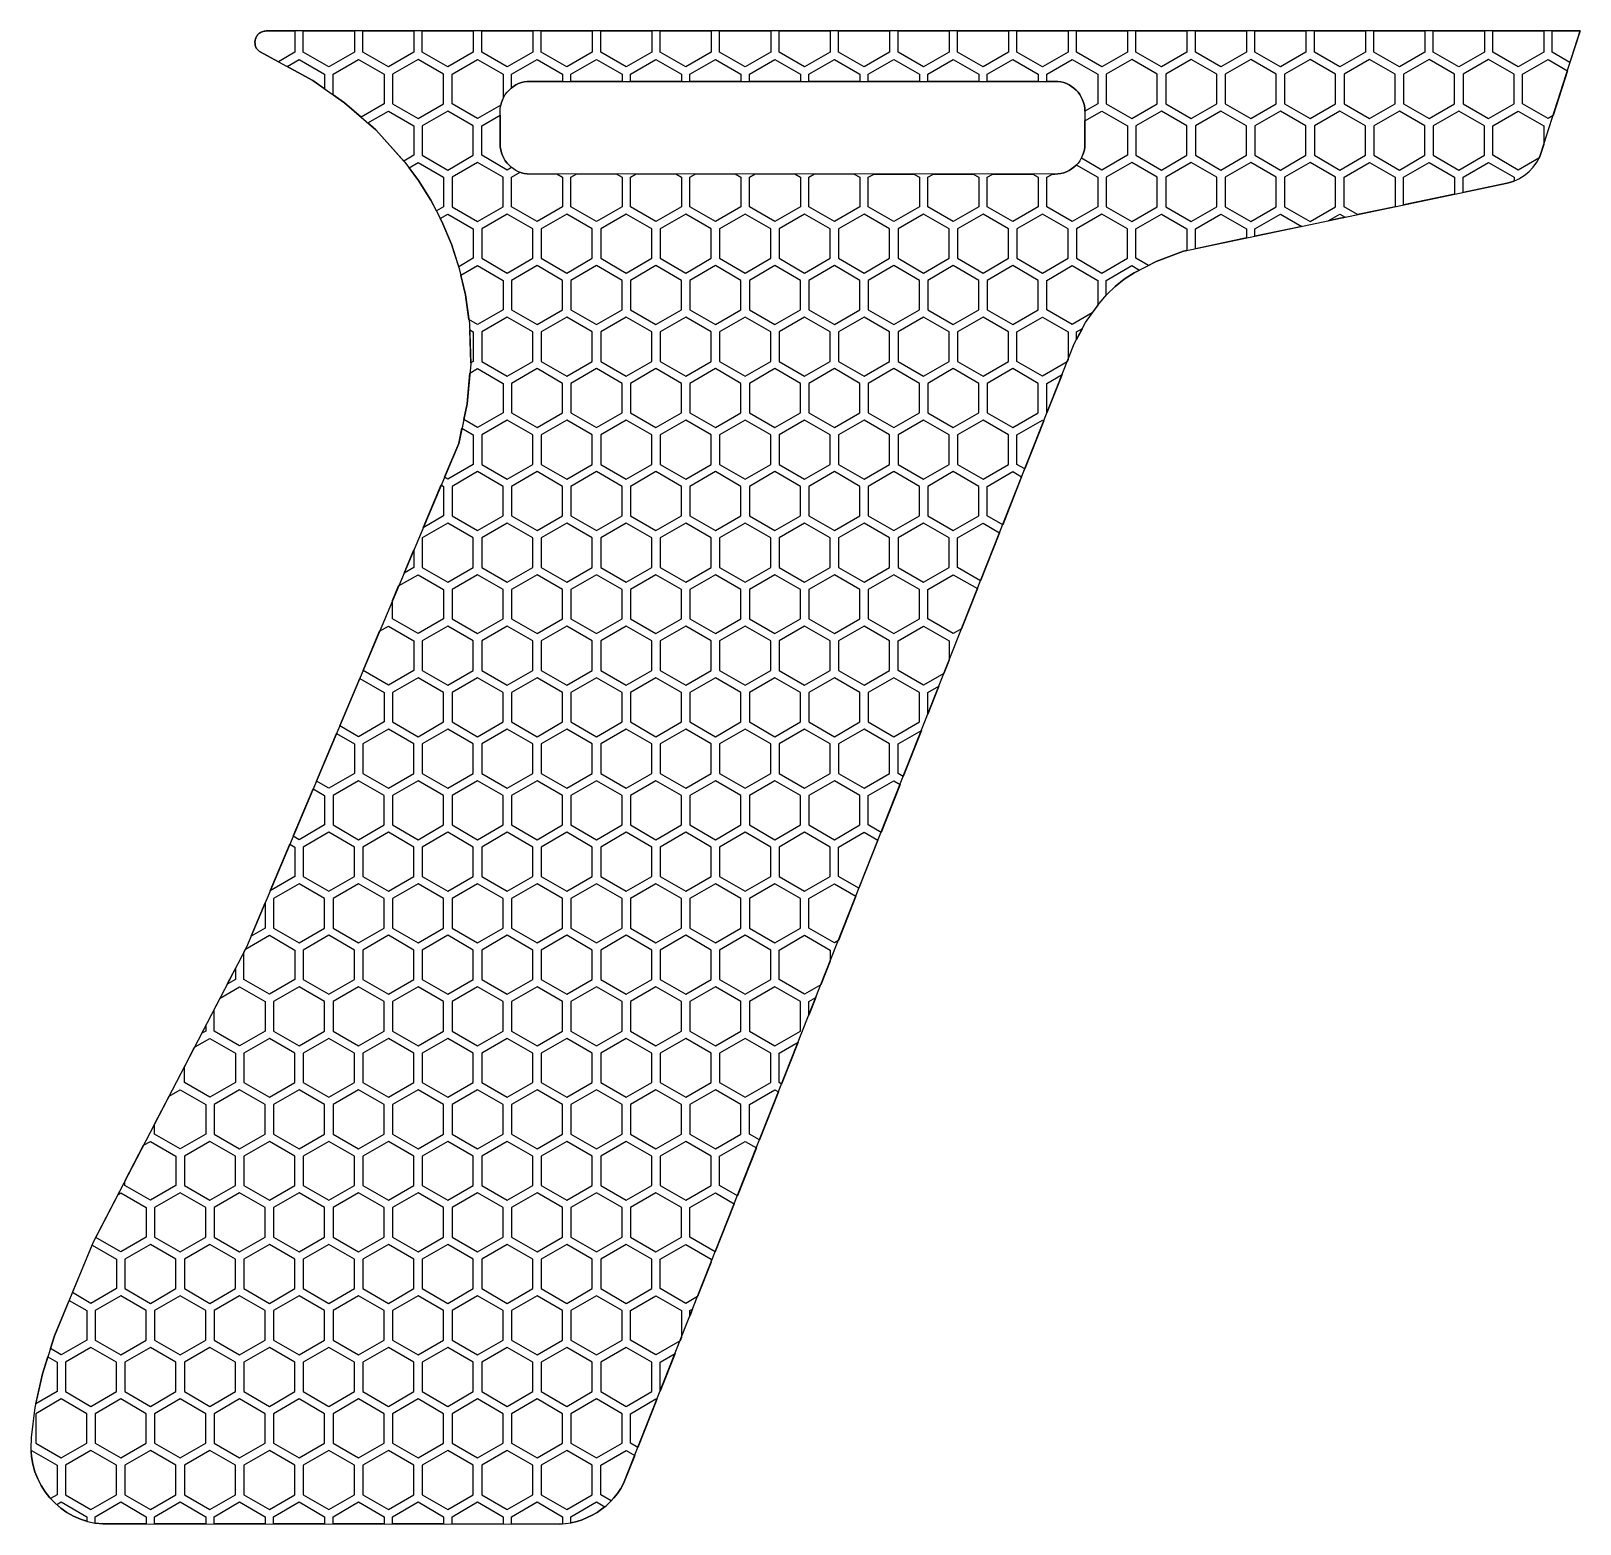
# Model space of a CAD drawing. Header units: millimetres. Extents: x 4.9 to 96.9, y -288 to -199.4.
import ezdxf

# ---------------------------------------------------------------- set-up
doc = ezdxf.new("R2010")
doc.units = ezdxf.units.MM
for name, color, linetype in [('outline_1', 3, 'Continuous'), ('outline_2', 3, 'Continuous'), ('pattern_0001', 2, 'Continuous'), ('pattern_0002', 2, 'Continuous'), ('pattern_0003', 2, 'Continuous'), ('pattern_0004', 2, 'Continuous'), ('pattern_0005', 2, 'Continuous'), ('pattern_0006', 2, 'Continuous'), ('pattern_0007', 2, 'Continuous'), ('pattern_0008', 2, 'Continuous'), ('pattern_0009', 2, 'Continuous'), ('pattern_0010', 2, 'Continuous'), ('pattern_0011', 2, 'Continuous'), ('pattern_0012', 2, 'Continuous'), ('pattern_0013', 2, 'Continuous'), ('pattern_0014', 2, 'Continuous'), ('pattern_0015', 2, 'Continuous'), ('pattern_0016', 2, 'Continuous'), ('pattern_0017', 2, 'Continuous'), ('pattern_0018', 2, 'Continuous'), ('pattern_0019', 2, 'Continuous'), ('pattern_0020', 2, 'Continuous'), ('pattern_0021', 2, 'Continuous'), ('pattern_0022', 2, 'Continuous'), ('pattern_0023', 2, 'Continuous'), ('pattern_0024', 2, 'Continuous'), ('pattern_0025', 2, 'Continuous'), ('pattern_0026', 2, 'Continuous'), ('pattern_0027', 2, 'Continuous'), ('pattern_0028', 2, 'Continuous'), ('pattern_0029', 2, 'Continuous'), ('pattern_0030', 2, 'Continuous'), ('pattern_0031', 2, 'Continuous'), ('pattern_0032', 2, 'Continuous'), ('pattern_0033', 2, 'Continuous'), ('pattern_0034', 2, 'Continuous'), ('pattern_0035', 2, 'Continuous'), ('pattern_0036', 2, 'Continuous'), ('pattern_0037', 2, 'Continuous'), ('pattern_0038', 2, 'Continuous'), ('pattern_0039', 2, 'Continuous'), ('pattern_0040', 2, 'Continuous'), ('pattern_0041', 2, 'Continuous'), ('pattern_0042', 2, 'Continuous'), ('pattern_0043', 2, 'Continuous'), ('pattern_0044', 2, 'Continuous'), ('pattern_0045', 2, 'Continuous'), ('pattern_0046', 2, 'Continuous'), ('pattern_0047', 2, 'Continuous'), ('pattern_0048', 2, 'Continuous'), ('pattern_0049', 2, 'Continuous'), ('pattern_0050', 2, 'Continuous'), ('pattern_0051', 2, 'Continuous'), ('pattern_0052', 2, 'Continuous'), ('pattern_0053', 2, 'Continuous'), ('pattern_0054', 2, 'Continuous'), ('pattern_0055', 2, 'Continuous'), ('pattern_0056', 2, 'Continuous'), ('pattern_0057', 2, 'Continuous'), ('pattern_0058', 2, 'Continuous'), ('pattern_0059', 2, 'Continuous'), ('pattern_0060', 2, 'Continuous'), ('pattern_0061', 2, 'Continuous'), ('pattern_0062', 2, 'Continuous'), ('pattern_0063', 2, 'Continuous'), ('pattern_0064', 2, 'Continuous'), ('pattern_0065', 2, 'Continuous'), ('pattern_0066', 2, 'Continuous'), ('pattern_0067', 2, 'Continuous'), ('pattern_0068', 2, 'Continuous'), ('pattern_0069', 2, 'Continuous'), ('pattern_0070', 2, 'Continuous'), ('pattern_0071', 2, 'Continuous'), ('pattern_0072', 2, 'Continuous'), ('pattern_0073', 2, 'Continuous'), ('pattern_0074', 2, 'Continuous'), ('pattern_0075', 2, 'Continuous'), ('pattern_0076', 2, 'Continuous'), ('pattern_0077', 2, 'Continuous'), ('pattern_0078', 2, 'Continuous'), ('pattern_0079', 2, 'Continuous'), ('pattern_0080', 2, 'Continuous'), ('pattern_0081', 2, 'Continuous'), ('pattern_0082', 2, 'Continuous'), ('pattern_0083', 2, 'Continuous'), ('pattern_0084', 2, 'Continuous'), ('pattern_0085', 2, 'Continuous'), ('pattern_0086', 2, 'Continuous'), ('pattern_0087', 2, 'Continuous'), ('pattern_0088', 2, 'Continuous'), ('pattern_0089', 2, 'Continuous'), ('pattern_0090', 2, 'Continuous'), ('pattern_0091', 2, 'Continuous'), ('pattern_0092', 2, 'Continuous'), ('pattern_0093', 2, 'Continuous'), ('pattern_0094', 2, 'Continuous'), ('pattern_0095', 2, 'Continuous'), ('pattern_0096', 2, 'Continuous'), ('pattern_0097', 2, 'Continuous'), ('pattern_0098', 2, 'Continuous'), ('pattern_0099', 2, 'Continuous'), ('pattern_0100', 2, 'Continuous'), ('pattern_0101', 2, 'Continuous'), ('pattern_0102', 2, 'Continuous'), ('pattern_0103', 2, 'Continuous'), ('pattern_0104', 2, 'Continuous'), ('pattern_0105', 2, 'Continuous'), ('pattern_0106', 2, 'Continuous'), ('pattern_0107', 2, 'Continuous'), ('pattern_0108', 2, 'Continuous'), ('pattern_0109', 2, 'Continuous'), ('pattern_0110', 2, 'Continuous'), ('pattern_0111', 2, 'Continuous'), ('pattern_0112', 2, 'Continuous'), ('pattern_0113', 2, 'Continuous'), ('pattern_0114', 2, 'Continuous'), ('pattern_0115', 2, 'Continuous'), ('pattern_0116', 2, 'Continuous'), ('pattern_0117', 2, 'Continuous'), ('pattern_0118', 2, 'Continuous'), ('pattern_0119', 2, 'Continuous'), ('pattern_0120', 2, 'Continuous'), ('pattern_0121', 2, 'Continuous'), ('pattern_0122', 2, 'Continuous'), ('pattern_0123', 2, 'Continuous'), ('pattern_0124', 2, 'Continuous'), ('pattern_0125', 2, 'Continuous'), ('pattern_0126', 2, 'Continuous'), ('pattern_0127', 2, 'Continuous'), ('pattern_0128', 2, 'Continuous'), ('pattern_0129', 2, 'Continuous'), ('pattern_0130', 2, 'Continuous'), ('pattern_0131', 2, 'Continuous'), ('pattern_0132', 2, 'Continuous'), ('pattern_0133', 2, 'Continuous'), ('pattern_0134', 2, 'Continuous'), ('pattern_0135', 2, 'Continuous'), ('pattern_0136', 2, 'Continuous'), ('pattern_0137', 2, 'Continuous'), ('pattern_0138', 2, 'Continuous'), ('pattern_0139', 2, 'Continuous'), ('pattern_0140', 2, 'Continuous'), ('pattern_0141', 2, 'Continuous'), ('pattern_0142', 2, 'Continuous'), ('pattern_0143', 2, 'Continuous'), ('pattern_0144', 2, 'Continuous'), ('pattern_0145', 2, 'Continuous'), ('pattern_0146', 2, 'Continuous'), ('pattern_0147', 2, 'Continuous'), ('pattern_0148', 2, 'Continuous'), ('pattern_0149', 2, 'Continuous'), ('pattern_0150', 2, 'Continuous'), ('pattern_0151', 2, 'Continuous'), ('pattern_0152', 2, 'Continuous'), ('pattern_0153', 2, 'Continuous'), ('pattern_0154', 2, 'Continuous'), ('pattern_0155', 2, 'Continuous'), ('pattern_0156', 2, 'Continuous'), ('pattern_0157', 2, 'Continuous'), ('pattern_0158', 2, 'Continuous'), ('pattern_0159', 2, 'Continuous'), ('pattern_0160', 2, 'Continuous'), ('pattern_0161', 2, 'Continuous'), ('pattern_0162', 2, 'Continuous'), ('pattern_0163', 2, 'Continuous'), ('pattern_0164', 2, 'Continuous'), ('pattern_0165', 2, 'Continuous'), ('pattern_0166', 2, 'Continuous'), ('pattern_0167', 2, 'Continuous'), ('pattern_0168', 2, 'Continuous'), ('pattern_0169', 2, 'Continuous'), ('pattern_0170', 2, 'Continuous'), ('pattern_0171', 2, 'Continuous'), ('pattern_0172', 2, 'Continuous'), ('pattern_0173', 2, 'Continuous'), ('pattern_0174', 2, 'Continuous'), ('pattern_0175', 2, 'Continuous'), ('pattern_0176', 2, 'Continuous'), ('pattern_0177', 2, 'Continuous'), ('pattern_0178', 2, 'Continuous'), ('pattern_0179', 2, 'Continuous'), ('pattern_0180', 2, 'Continuous'), ('pattern_0181', 2, 'Continuous'), ('pattern_0182', 2, 'Continuous'), ('pattern_0183', 2, 'Continuous'), ('pattern_0184', 2, 'Continuous'), ('pattern_0185', 2, 'Continuous'), ('pattern_0186', 2, 'Continuous'), ('pattern_0187', 2, 'Continuous'), ('pattern_0188', 2, 'Continuous'), ('pattern_0189', 2, 'Continuous'), ('pattern_0190', 2, 'Continuous'), ('pattern_0191', 2, 'Continuous'), ('pattern_0192', 2, 'Continuous'), ('pattern_0193', 2, 'Continuous'), ('pattern_0194', 2, 'Continuous'), ('pattern_0195', 2, 'Continuous'), ('pattern_0196', 2, 'Continuous'), ('pattern_0197', 2, 'Continuous'), ('pattern_0198', 2, 'Continuous'), ('pattern_0199', 2, 'Continuous'), ('pattern_0200', 2, 'Continuous'), ('pattern_0201', 2, 'Continuous'), ('pattern_0202', 2, 'Continuous'), ('pattern_0203', 2, 'Continuous'), ('pattern_0204', 2, 'Continuous'), ('pattern_0205', 2, 'Continuous'), ('pattern_0206', 2, 'Continuous'), ('pattern_0207', 2, 'Continuous'), ('pattern_0208', 2, 'Continuous'), ('pattern_0209', 2, 'Continuous'), ('pattern_0210', 2, 'Continuous'), ('pattern_0211', 2, 'Continuous'), ('pattern_0212', 2, 'Continuous'), ('pattern_0213', 2, 'Continuous'), ('pattern_0214', 2, 'Continuous'), ('pattern_0215', 2, 'Continuous'), ('pattern_0216', 2, 'Continuous'), ('pattern_0217', 2, 'Continuous'), ('pattern_0218', 2, 'Continuous'), ('pattern_0219', 2, 'Continuous'), ('pattern_0220', 2, 'Continuous'), ('pattern_0221', 2, 'Continuous'), ('pattern_0222', 2, 'Continuous'), ('pattern_0223', 2, 'Continuous'), ('pattern_0224', 2, 'Continuous'), ('pattern_0225', 2, 'Continuous'), ('pattern_0226', 2, 'Continuous'), ('pattern_0227', 2, 'Continuous'), ('pattern_0228', 2, 'Continuous'), ('pattern_0229', 2, 'Continuous'), ('pattern_0230', 2, 'Continuous'), ('pattern_0231', 2, 'Continuous'), ('pattern_0232', 2, 'Continuous'), ('pattern_0233', 2, 'Continuous'), ('pattern_0234', 2, 'Continuous'), ('pattern_0235', 2, 'Continuous'), ('pattern_0236', 2, 'Continuous'), ('pattern_0237', 2, 'Continuous'), ('pattern_0238', 2, 'Continuous'), ('pattern_0239', 2, 'Continuous'), ('pattern_0240', 2, 'Continuous'), ('pattern_0241', 2, 'Continuous'), ('pattern_0242', 2, 'Continuous'), ('pattern_0243', 2, 'Continuous'), ('pattern_0244', 2, 'Continuous'), ('pattern_0245', 2, 'Continuous'), ('pattern_0246', 2, 'Continuous'), ('pattern_0247', 2, 'Continuous'), ('pattern_0248', 2, 'Continuous'), ('pattern_0249', 2, 'Continuous'), ('pattern_0250', 2, 'Continuous'), ('pattern_0251', 2, 'Continuous'), ('pattern_0252', 2, 'Continuous'), ('pattern_0253', 2, 'Continuous'), ('pattern_0254', 2, 'Continuous'), ('pattern_0255', 2, 'Continuous'), ('pattern_0256', 2, 'Continuous'), ('pattern_0257', 2, 'Continuous'), ('pattern_0258', 2, 'Continuous'), ('pattern_0259', 2, 'Continuous'), ('pattern_0260', 2, 'Continuous'), ('pattern_0261', 2, 'Continuous'), ('pattern_0262', 2, 'Continuous'), ('pattern_0263', 2, 'Continuous'), ('pattern_0264', 2, 'Continuous'), ('pattern_0265', 2, 'Continuous'), ('pattern_0266', 2, 'Continuous'), ('pattern_0267', 2, 'Continuous'), ('pattern_0268', 2, 'Continuous'), ('pattern_0269', 2, 'Continuous'), ('pattern_0270', 2, 'Continuous'), ('pattern_0271', 2, 'Continuous'), ('pattern_0272', 2, 'Continuous'), ('pattern_0273', 2, 'Continuous'), ('pattern_0274', 2, 'Continuous'), ('pattern_0275', 2, 'Continuous'), ('pattern_0276', 2, 'Continuous'), ('pattern_0277', 2, 'Continuous'), ('pattern_0278', 2, 'Continuous'), ('pattern_0279', 2, 'Continuous'), ('pattern_0280', 2, 'Continuous'), ('pattern_0281', 2, 'Continuous'), ('pattern_0282', 2, 'Continuous'), ('pattern_0283', 2, 'Continuous'), ('pattern_0284', 2, 'Continuous'), ('pattern_0285', 2, 'Continuous'), ('pattern_0286', 2, 'Continuous'), ('pattern_0287', 2, 'Continuous'), ('pattern_0288', 2, 'Continuous'), ('pattern_0289', 2, 'Continuous'), ('pattern_0290', 2, 'Continuous'), ('pattern_0291', 2, 'Continuous'), ('pattern_0292', 2, 'Continuous'), ('pattern_0293', 2, 'Continuous'), ('pattern_0294', 2, 'Continuous'), ('pattern_0295', 2, 'Continuous'), ('pattern_0296', 2, 'Continuous'), ('pattern_0297', 2, 'Continuous'), ('pattern_0298', 2, 'Continuous'), ('pattern_0299', 2, 'Continuous'), ('pattern_0300', 2, 'Continuous'), ('pattern_0301', 2, 'Continuous'), ('pattern_0302', 2, 'Continuous'), ('pattern_0303', 2, 'Continuous'), ('pattern_0304', 2, 'Continuous'), ('pattern_0305', 2, 'Continuous'), ('pattern_0306', 2, 'Continuous'), ('pattern_0307', 2, 'Continuous'), ('pattern_0308', 2, 'Continuous'), ('pattern_0309', 2, 'Continuous'), ('pattern_0310', 2, 'Continuous'), ('pattern_0311', 2, 'Continuous'), ('pattern_0312', 2, 'Continuous'), ('pattern_0313', 2, 'Continuous'), ('pattern_0314', 2, 'Continuous'), ('pattern_0315', 2, 'Continuous'), ('pattern_0316', 2, 'Continuous'), ('pattern_0317', 2, 'Continuous'), ('pattern_0318', 2, 'Continuous'), ('pattern_0319', 2, 'Continuous'), ('pattern_0320', 2, 'Continuous'), ('pattern_0321', 2, 'Continuous'), ('pattern_0322', 2, 'Continuous'), ('pattern_0323', 2, 'Continuous'), ('pattern_0324', 2, 'Continuous'), ('pattern_0325', 2, 'Continuous'), ('pattern_0326', 2, 'Continuous'), ('pattern_0327', 2, 'Continuous'), ('pattern_0328', 2, 'Continuous'), ('pattern_0329', 2, 'Continuous'), ('pattern_0330', 2, 'Continuous'), ('pattern_0331', 2, 'Continuous'), ('pattern_0332', 2, 'Continuous'), ('pattern_0333', 2, 'Continuous'), ('pattern_0334', 2, 'Continuous'), ('pattern_0335', 2, 'Continuous'), ('pattern_0336', 2, 'Continuous'), ('pattern_0337', 2, 'Continuous'), ('pattern_0338', 2, 'Continuous'), ('pattern_0339', 2, 'Continuous'), ('pattern_0340', 2, 'Continuous'), ('pattern_0341', 2, 'Continuous'), ('pattern_0342', 2, 'Continuous'), ('pattern_0343', 2, 'Continuous'), ('pattern_0344', 2, 'Continuous'), ('pattern_0345', 2, 'Continuous'), ('pattern_0346', 2, 'Continuous'), ('pattern_0347', 2, 'Continuous'), ('pattern_0348', 2, 'Continuous'), ('pattern_0349', 2, 'Continuous'), ('pattern_0350', 2, 'Continuous'), ('pattern_0351', 2, 'Continuous'), ('pattern_0352', 2, 'Continuous'), ('pattern_0353', 2, 'Continuous'), ('pattern_0354', 2, 'Continuous'), ('pattern_0355', 2, 'Continuous'), ('pattern_0356', 2, 'Continuous'), ('pattern_0357', 2, 'Continuous'), ('pattern_0358', 2, 'Continuous'), ('pattern_0359', 2, 'Continuous'), ('pattern_0360', 2, 'Continuous'), ('pattern_0361', 2, 'Continuous'), ('pattern_0362', 2, 'Continuous'), ('pattern_0363', 2, 'Continuous'), ('pattern_0364', 2, 'Continuous'), ('pattern_0365', 2, 'Continuous'), ('pattern_0366', 2, 'Continuous'), ('pattern_0367', 2, 'Continuous'), ('pattern_0368', 2, 'Continuous')]:
    doc.layers.add(name, color=color, linetype=linetype)

msp = doc.modelspace()

# ---------------------------------------------------------------- linework, layer by layer
at = {"layer": 'outline_1'}
msp.add_lwpolyline([(18.884, -199.393), (18.819, -199.396), (18.757, -199.404), (18.698, -199.417), (18.643, -199.435), (18.59, -199.458), (18.54, -199.485), (18.494, -199.516), (18.451, -199.551), (18.411, -199.589), (18.375, -199.63), (18.343, -199.674), (18.314, -199.72), (18.289, -199.769), (18.268, -199.819), (18.25, -199.871), (18.236, -199.923), (18.227, -199.977), (18.221, -200.032), (18.22, -200.086), (18.222, -200.141), (18.229, -200.195), (18.24, -200.249), (18.256, -200.301), (18.276, -200.353), (18.3, -200.403), (18.33, -200.45), (18.363, -200.496), (18.402, -200.539), (18.445, -200.58), (18.494, -200.617), (21.66, -202.339), (23.534, -203.652), (25.387, -205.257), (27.124, -207.177), (27.92, -208.263), (28.653, -209.435), (29.31, -210.696), (29.88, -212.05), (30.352, -213.499), (30.714, -215.046), (30.958, -216.752), (31.034, -219.146), (30.814, -221.528), (30.314, -223.871), (17.718, -253.777), (8.622, -271.287), (6.315, -276.841), (5.604, -279.11), (5.154, -281.106), (4.941, -282.88), (4.92, -283.537), (4.954, -284.011), (5.034, -284.471), (5.158, -284.914), (5.324, -285.337), (5.529, -285.739), (5.771, -286.116), (6.047, -286.467), (6.355, -286.789), (6.692, -287.079), (7.056, -287.335), (7.444, -287.554), (7.855, -287.735), (8.285, -287.873), (8.733, -287.968), (9.196, -288.017), (36.326, -288.02), (36.664, -287.994), (36.997, -287.942), (37.322, -287.866), (37.639, -287.766), (37.947, -287.643), (38.245, -287.497), (38.53, -287.33), (38.803, -287.143), (39.062, -286.935), (39.307, -286.708), (39.534, -286.463), (39.745, -286.201), (39.937, -285.921), (40.109, -285.625), (66.862, -217.96), (67.536, -216.706), (68.335, -215.56), (68.792, -215.04), (69.291, -214.561), (69.837, -214.128), (70.418, -213.751), (71.73, -213.082), (73.348, -212.466), (92.561, -208.427), (92.919, -208.324), (93.255, -208.174), (93.568, -207.981), (93.852, -207.749), (94.105, -207.48), (94.321, -207.178), (94.499, -206.847), (94.572, -206.671), (96.894, -199.393)], close=True, dxfattribs=at)
at = {"layer": 'outline_2'}
msp.add_lwpolyline([(65.704, -207.887), (34.389, -207.877), (34.211, -207.85), (34.039, -207.805), (33.874, -207.745), (33.718, -207.669), (33.569, -207.579), (33.431, -207.475), (33.303, -207.359), (33.187, -207.231), (33.084, -207.093), (32.993, -206.945), (32.917, -206.788), (32.857, -206.623), (32.812, -206.451), (32.785, -206.273), (32.785, -203.992), (32.812, -203.814), (32.857, -203.642), (32.917, -203.477), (32.993, -203.32), (33.084, -203.172), (33.187, -203.034), (33.303, -202.906), (33.431, -202.79), (33.569, -202.686), (33.718, -202.596), (33.874, -202.52), (34.039, -202.459), (34.211, -202.415), (34.389, -202.388), (65.887, -202.388), (66.065, -202.415), (66.237, -202.459), (66.402, -202.52), (66.558, -202.596), (66.707, -202.686), (66.845, -202.79), (66.973, -202.906), (67.089, -203.034), (67.192, -203.172), (67.283, -203.32), (67.359, -203.477), (67.419, -203.642), (67.464, -203.814), (67.491, -203.992), (67.491, -206.273), (67.464, -206.451), (67.419, -206.623), (67.359, -206.788), (67.283, -206.945), (67.192, -207.093), (67.089, -207.231), (66.973, -207.359), (66.845, -207.475), (66.707, -207.579), (66.558, -207.669), (66.402, -207.745), (66.237, -207.805), (66.065, -207.85), (65.887, -207.877)], close=True, dxfattribs=at)
at = {"layer": 'pattern_0001'}
msp.add_lwpolyline([(7.855, -287.735), (7.444, -287.554), (7.056, -287.335), (6.692, -287.079), (6.447, -286.868), (6.717, -286.712), (8.232, -287.587), (8.232, -287.856)], close=True, dxfattribs=at)
at = {"layer": 'pattern_0002'}
msp.add_lwpolyline([(9.196, -288.017), (8.733, -287.968), (8.732, -287.968), (8.732, -287.587), (10.248, -286.712), (11.764, -287.587), (11.764, -288.017)], close=True, dxfattribs=at)
at = {"layer": 'pattern_0003'}
msp.add_lwpolyline([(12.264, -288.018), (12.264, -287.587), (13.779, -286.712), (15.295, -287.587), (15.295, -288.018)], close=True, dxfattribs=at)
at = {"layer": 'pattern_0004'}
msp.add_lwpolyline([(15.795, -288.018), (15.795, -287.587), (17.31, -286.712), (18.826, -287.587), (18.826, -288.018)], close=True, dxfattribs=at)
at = {"layer": 'pattern_0005'}
msp.add_lwpolyline([(19.326, -288.018), (19.326, -287.587), (20.841, -286.712), (22.357, -287.587), (22.357, -288.019)], close=True, dxfattribs=at)
at = {"layer": 'pattern_0006'}
msp.add_lwpolyline([(22.857, -288.019), (22.857, -287.587), (24.372, -286.712), (25.888, -287.587), (25.888, -288.019)], close=True, dxfattribs=at)
at = {"layer": 'pattern_0007'}
msp.add_lwpolyline([(26.388, -288.019), (26.388, -287.587), (27.903, -286.712), (29.419, -287.587), (29.419, -288.019)], close=True, dxfattribs=at)
at = {"layer": 'pattern_0008'}
msp.add_lwpolyline([(29.919, -288.019), (29.919, -287.587), (31.434, -286.712), (32.95, -287.587), (32.95, -288.02)], close=True, dxfattribs=at)
at = {"layer": 'pattern_0009'}
msp.add_lwpolyline([(36.326, -288.02), (33.45, -288.02), (33.45, -287.587), (34.966, -286.712), (36.481, -287.587), (36.481, -288.008)], close=True, dxfattribs=at)
at = {"layer": 'pattern_0010'}
msp.add_lwpolyline([(38.803, -287.143), (38.53, -287.33), (38.245, -287.497), (37.947, -287.643), (37.639, -287.766), (37.322, -287.866), (36.997, -287.942), (36.981, -287.945), (36.981, -287.587), (38.497, -286.712), (38.987, -286.995)], close=True, dxfattribs=at)
at = {"layer": 'pattern_0011'}
msp.add_lwpolyline([(6.047, -286.467), (5.771, -286.116), (5.529, -285.739), (5.324, -285.337), (5.158, -284.914), (5.034, -284.471), (4.954, -284.011), (4.929, -283.667), (4.951, -283.654), (6.467, -284.529), (6.467, -286.279), (6.08, -286.502)], close=True, dxfattribs=at)
at = {"layer": 'pattern_0012'}
msp.add_lwpolyline([(9.998, -284.529), (8.482, -283.654), (6.967, -284.529), (6.967, -286.279), (8.482, -287.154), (9.998, -286.279)], close=True, dxfattribs=at)
at = {"layer": 'pattern_0013'}
msp.add_lwpolyline([(13.529, -284.529), (12.014, -283.654), (10.498, -284.529), (10.498, -286.279), (12.014, -287.154), (13.529, -286.279)], close=True, dxfattribs=at)
at = {"layer": 'pattern_0014'}
msp.add_lwpolyline([(17.06, -284.529), (15.545, -283.654), (14.029, -284.529), (14.029, -286.279), (15.545, -287.154), (17.06, -286.279)], close=True, dxfattribs=at)
at = {"layer": 'pattern_0015'}
msp.add_lwpolyline([(20.591, -284.529), (19.076, -283.654), (17.56, -284.529), (17.56, -286.279), (19.076, -287.154), (20.591, -286.279)], close=True, dxfattribs=at)
at = {"layer": 'pattern_0016'}
msp.add_lwpolyline([(24.122, -284.529), (22.607, -283.654), (21.091, -284.529), (21.091, -286.279), (22.607, -287.154), (24.122, -286.279)], close=True, dxfattribs=at)
at = {"layer": 'pattern_0017'}
msp.add_lwpolyline([(27.653, -284.529), (26.138, -283.654), (24.622, -284.529), (24.622, -286.279), (26.138, -287.154), (27.653, -286.279)], close=True, dxfattribs=at)
at = {"layer": 'pattern_0018'}
msp.add_lwpolyline([(31.184, -284.529), (29.669, -283.654), (28.153, -284.529), (28.153, -286.279), (29.669, -287.154), (31.184, -286.279)], close=True, dxfattribs=at)
at = {"layer": 'pattern_0019'}
msp.add_lwpolyline([(34.716, -284.529), (33.2, -283.654), (31.684, -284.529), (31.684, -286.279), (33.2, -287.154), (34.716, -286.279)], close=True, dxfattribs=at)
at = {"layer": 'pattern_0020'}
msp.add_lwpolyline([(38.247, -284.529), (36.731, -283.654), (35.216, -284.529), (35.216, -286.279), (36.731, -287.154), (38.247, -286.279)], close=True, dxfattribs=at)
at = {"layer": 'pattern_0021'}
msp.add_lwpolyline([(40.109, -285.625), (39.937, -285.921), (39.745, -286.201), (39.534, -286.463), (39.371, -286.639), (38.747, -286.279), (38.747, -284.529), (40.262, -283.654), (40.772, -283.949)], close=True, dxfattribs=at)
at = {"layer": 'pattern_0022'}
msp.add_lwpolyline([(8.232, -281.471), (6.717, -280.596), (5.201, -281.471), (5.201, -283.221), (6.717, -284.096), (8.232, -283.221)], close=True, dxfattribs=at)
at = {"layer": 'pattern_0023'}
msp.add_lwpolyline([(11.764, -281.471), (10.248, -280.596), (8.732, -281.471), (8.732, -283.221), (10.248, -284.096), (11.764, -283.221)], close=True, dxfattribs=at)
at = {"layer": 'pattern_0024'}
msp.add_lwpolyline([(15.295, -281.471), (13.779, -280.596), (12.264, -281.471), (12.264, -283.221), (13.779, -284.096), (15.295, -283.221)], close=True, dxfattribs=at)
at = {"layer": 'pattern_0025'}
msp.add_lwpolyline([(18.826, -281.471), (17.31, -280.596), (15.795, -281.471), (15.795, -283.221), (17.31, -284.096), (18.826, -283.221)], close=True, dxfattribs=at)
at = {"layer": 'pattern_0026'}
msp.add_lwpolyline([(22.357, -281.471), (20.841, -280.596), (19.326, -281.471), (19.326, -283.221), (20.841, -284.096), (22.357, -283.221)], close=True, dxfattribs=at)
at = {"layer": 'pattern_0027'}
msp.add_lwpolyline([(25.888, -281.471), (24.372, -280.596), (22.857, -281.471), (22.857, -283.221), (24.372, -284.096), (25.888, -283.221)], close=True, dxfattribs=at)
at = {"layer": 'pattern_0028'}
msp.add_lwpolyline([(29.419, -281.471), (27.903, -280.596), (26.388, -281.471), (26.388, -283.221), (27.903, -284.096), (29.419, -283.221)], close=True, dxfattribs=at)
at = {"layer": 'pattern_0029'}
msp.add_lwpolyline([(32.95, -281.471), (31.434, -280.596), (29.919, -281.471), (29.919, -283.221), (31.434, -284.096), (32.95, -283.221)], close=True, dxfattribs=at)
at = {"layer": 'pattern_0030'}
msp.add_lwpolyline([(36.481, -281.471), (34.966, -280.596), (33.45, -281.471), (33.45, -283.221), (34.966, -284.096), (36.481, -283.221)], close=True, dxfattribs=at)
at = {"layer": 'pattern_0031'}
msp.add_lwpolyline([(40.012, -281.471), (38.497, -280.596), (36.981, -281.471), (36.981, -283.221), (38.497, -284.096), (40.012, -283.221)], close=True, dxfattribs=at)
at = {"layer": 'pattern_0032'}
msp.add_lwpolyline([(40.958, -283.478), (40.512, -283.221), (40.512, -281.471), (42.028, -280.596), (42.085, -280.629)], close=True, dxfattribs=at)
at = {"layer": 'pattern_0033'}
msp.add_lwpolyline([(5.604, -279.11), (5.921, -278.098), (6.467, -278.413), (6.467, -280.163), (5.202, -280.893)], close=True, dxfattribs=at)
at = {"layer": 'pattern_0034'}
msp.add_lwpolyline([(9.998, -278.413), (8.482, -277.538), (6.967, -278.413), (6.967, -280.163), (8.482, -281.038), (9.998, -280.163)], close=True, dxfattribs=at)
at = {"layer": 'pattern_0035'}
msp.add_lwpolyline([(13.529, -278.413), (12.014, -277.538), (10.498, -278.413), (10.498, -280.163), (12.014, -281.038), (13.529, -280.163)], close=True, dxfattribs=at)
at = {"layer": 'pattern_0036'}
msp.add_lwpolyline([(17.06, -278.413), (15.545, -277.538), (14.029, -278.413), (14.029, -280.163), (15.545, -281.038), (17.06, -280.163)], close=True, dxfattribs=at)
at = {"layer": 'pattern_0037'}
msp.add_lwpolyline([(20.591, -278.413), (19.076, -277.538), (17.56, -278.413), (17.56, -280.163), (19.076, -281.038), (20.591, -280.163)], close=True, dxfattribs=at)
at = {"layer": 'pattern_0038'}
msp.add_lwpolyline([(24.122, -278.413), (22.607, -277.538), (21.091, -278.413), (21.091, -280.163), (22.607, -281.038), (24.122, -280.163)], close=True, dxfattribs=at)
at = {"layer": 'pattern_0039'}
msp.add_lwpolyline([(27.653, -278.413), (26.138, -277.538), (24.622, -278.413), (24.622, -280.163), (26.138, -281.038), (27.653, -280.163)], close=True, dxfattribs=at)
at = {"layer": 'pattern_0040'}
msp.add_lwpolyline([(31.184, -278.413), (29.669, -277.538), (28.153, -278.413), (28.153, -280.163), (29.669, -281.038), (31.184, -280.163)], close=True, dxfattribs=at)
at = {"layer": 'pattern_0041'}
msp.add_lwpolyline([(34.716, -278.413), (33.2, -277.538), (31.684, -278.413), (31.684, -280.163), (33.2, -281.038), (34.716, -280.163)], close=True, dxfattribs=at)
at = {"layer": 'pattern_0042'}
msp.add_lwpolyline([(38.247, -278.413), (36.731, -277.538), (35.216, -278.413), (35.216, -280.163), (36.731, -281.038), (38.247, -280.163)], close=True, dxfattribs=at)
at = {"layer": 'pattern_0043'}
msp.add_lwpolyline([(41.778, -278.413), (40.262, -277.538), (38.747, -278.413), (38.747, -280.163), (40.262, -281.038), (41.778, -280.163)], close=True, dxfattribs=at)
at = {"layer": 'pattern_0044'}
msp.add_lwpolyline([(42.278, -280.141), (42.278, -278.413), (43.163, -277.902)], close=True, dxfattribs=at)
at = {"layer": 'pattern_0045'}
msp.add_lwpolyline([(6.315, -276.841), (7.184, -274.75), (8.232, -275.355), (8.232, -277.105), (6.717, -277.98), (6.074, -277.609)], close=True, dxfattribs=at)
at = {"layer": 'pattern_0046'}
msp.add_lwpolyline([(11.764, -275.355), (10.248, -274.48), (8.732, -275.355), (8.732, -277.105), (10.248, -277.98), (11.764, -277.105)], close=True, dxfattribs=at)
at = {"layer": 'pattern_0047'}
msp.add_lwpolyline([(15.295, -275.355), (13.779, -274.48), (12.264, -275.355), (12.264, -277.105), (13.779, -277.98), (15.295, -277.105)], close=True, dxfattribs=at)
at = {"layer": 'pattern_0048'}
msp.add_lwpolyline([(18.826, -275.355), (17.31, -274.48), (15.795, -275.355), (15.795, -277.105), (17.31, -277.98), (18.826, -277.105)], close=True, dxfattribs=at)
at = {"layer": 'pattern_0049'}
msp.add_lwpolyline([(22.357, -275.355), (20.841, -274.48), (19.326, -275.355), (19.326, -277.105), (20.841, -277.98), (22.357, -277.105)], close=True, dxfattribs=at)
at = {"layer": 'pattern_0050'}
msp.add_lwpolyline([(25.888, -275.355), (24.372, -274.48), (22.857, -275.355), (22.857, -277.105), (24.372, -277.98), (25.888, -277.105)], close=True, dxfattribs=at)
at = {"layer": 'pattern_0051'}
msp.add_lwpolyline([(29.419, -275.355), (27.903, -274.48), (26.388, -275.355), (26.388, -277.105), (27.903, -277.98), (29.419, -277.105)], close=True, dxfattribs=at)
at = {"layer": 'pattern_0052'}
msp.add_lwpolyline([(32.95, -275.355), (31.434, -274.48), (29.919, -275.355), (29.919, -277.105), (31.434, -277.98), (32.95, -277.105)], close=True, dxfattribs=at)
at = {"layer": 'pattern_0053'}
msp.add_lwpolyline([(36.481, -275.355), (34.966, -274.48), (33.45, -275.355), (33.45, -277.105), (34.966, -277.98), (36.481, -277.105)], close=True, dxfattribs=at)
at = {"layer": 'pattern_0054'}
msp.add_lwpolyline([(40.012, -275.355), (38.497, -274.48), (36.981, -275.355), (36.981, -277.105), (38.497, -277.98), (40.012, -277.105)], close=True, dxfattribs=at)
at = {"layer": 'pattern_0055'}
msp.add_lwpolyline([(43.459, -277.154), (42.028, -277.98), (40.512, -277.105), (40.512, -275.355), (42.028, -274.48), (43.543, -275.355), (43.543, -276.94)], close=True, dxfattribs=at)
at = {"layer": 'pattern_0056'}
msp.add_lwpolyline([(44.043, -275.675), (44.043, -275.355), (44.207, -275.26)], close=True, dxfattribs=at)
at = {"layer": 'pattern_0057'}
msp.add_lwpolyline([(8.549, -271.461), (9.998, -272.297), (9.998, -274.047), (8.482, -274.922), (7.377, -274.284)], close=True, dxfattribs=at)
at = {"layer": 'pattern_0058'}
msp.add_lwpolyline([(13.529, -272.297), (12.014, -271.422), (10.498, -272.297), (10.498, -274.047), (12.014, -274.922), (13.529, -274.047)], close=True, dxfattribs=at)
at = {"layer": 'pattern_0059'}
msp.add_lwpolyline([(17.06, -272.297), (15.545, -271.422), (14.029, -272.297), (14.029, -274.047), (15.545, -274.922), (17.06, -274.047)], close=True, dxfattribs=at)
at = {"layer": 'pattern_0060'}
msp.add_lwpolyline([(20.591, -272.297), (19.076, -271.422), (17.56, -272.297), (17.56, -274.047), (19.076, -274.922), (20.591, -274.047)], close=True, dxfattribs=at)
at = {"layer": 'pattern_0061'}
msp.add_lwpolyline([(24.122, -272.297), (22.607, -271.422), (21.091, -272.297), (21.091, -274.047), (22.607, -274.922), (24.122, -274.047)], close=True, dxfattribs=at)
at = {"layer": 'pattern_0062'}
msp.add_lwpolyline([(27.653, -272.297), (26.138, -271.422), (24.622, -272.297), (24.622, -274.047), (26.138, -274.922), (27.653, -274.047)], close=True, dxfattribs=at)
at = {"layer": 'pattern_0063'}
msp.add_lwpolyline([(31.184, -272.297), (29.669, -271.422), (28.153, -272.297), (28.153, -274.047), (29.669, -274.922), (31.184, -274.047)], close=True, dxfattribs=at)
at = {"layer": 'pattern_0064'}
msp.add_lwpolyline([(34.716, -272.297), (33.2, -271.422), (31.684, -272.297), (31.684, -274.047), (33.2, -274.922), (34.716, -274.047)], close=True, dxfattribs=at)
at = {"layer": 'pattern_0065'}
msp.add_lwpolyline([(38.247, -272.297), (36.731, -271.422), (35.216, -272.297), (35.216, -274.047), (36.731, -274.922), (38.247, -274.047)], close=True, dxfattribs=at)
at = {"layer": 'pattern_0066'}
msp.add_lwpolyline([(41.778, -272.297), (40.262, -271.422), (38.747, -272.297), (38.747, -274.047), (40.262, -274.922), (41.778, -274.047)], close=True, dxfattribs=at)
at = {"layer": 'pattern_0067'}
msp.add_lwpolyline([(44.503, -274.512), (43.793, -274.922), (42.278, -274.047), (42.278, -272.297), (43.793, -271.422), (45.309, -272.297), (45.309, -272.474)], close=True, dxfattribs=at)
at = {"layer": 'pattern_0068'}
msp.add_lwpolyline([(10.094, -268.453), (10.248, -268.364), (11.764, -269.239), (11.764, -270.989), (10.248, -271.864), (8.766, -271.008)], close=True, dxfattribs=at)
at = {"layer": 'pattern_0069'}
msp.add_lwpolyline([(15.295, -269.239), (13.779, -268.364), (12.264, -269.239), (12.264, -270.989), (13.779, -271.864), (15.295, -270.989)], close=True, dxfattribs=at)
at = {"layer": 'pattern_0070'}
msp.add_lwpolyline([(18.826, -269.239), (17.31, -268.364), (15.795, -269.239), (15.795, -270.989), (17.31, -271.864), (18.826, -270.989)], close=True, dxfattribs=at)
at = {"layer": 'pattern_0071'}
msp.add_lwpolyline([(22.357, -269.239), (20.841, -268.364), (19.326, -269.239), (19.326, -270.989), (20.841, -271.864), (22.357, -270.989)], close=True, dxfattribs=at)
at = {"layer": 'pattern_0072'}
msp.add_lwpolyline([(25.888, -269.239), (24.372, -268.364), (22.857, -269.239), (22.857, -270.989), (24.372, -271.864), (25.888, -270.989)], close=True, dxfattribs=at)
at = {"layer": 'pattern_0073'}
msp.add_lwpolyline([(29.419, -269.239), (27.903, -268.364), (26.388, -269.239), (26.388, -270.989), (27.903, -271.864), (29.419, -270.989)], close=True, dxfattribs=at)
at = {"layer": 'pattern_0074'}
msp.add_lwpolyline([(32.95, -269.239), (31.434, -268.364), (29.919, -269.239), (29.919, -270.989), (31.434, -271.864), (32.95, -270.989)], close=True, dxfattribs=at)
at = {"layer": 'pattern_0075'}
msp.add_lwpolyline([(36.481, -269.239), (34.966, -268.364), (33.45, -269.239), (33.45, -270.989), (34.966, -271.864), (36.481, -270.989)], close=True, dxfattribs=at)
at = {"layer": 'pattern_0076'}
msp.add_lwpolyline([(40.012, -269.239), (38.497, -268.364), (36.981, -269.239), (36.981, -270.989), (38.497, -271.864), (40.012, -270.989)], close=True, dxfattribs=at)
at = {"layer": 'pattern_0077'}
msp.add_lwpolyline([(43.543, -269.239), (42.028, -268.364), (40.512, -269.239), (40.512, -270.989), (42.028, -271.864), (43.543, -270.989)], close=True, dxfattribs=at)
at = {"layer": 'pattern_0078'}
msp.add_lwpolyline([(45.552, -271.86), (44.043, -270.989), (44.043, -269.239), (45.559, -268.364), (46.678, -269.01)], close=True, dxfattribs=at)
at = {"layer": 'pattern_0079'}
msp.add_lwpolyline([(11.607, -265.541), (12.014, -265.306), (13.529, -266.181), (13.529, -267.931), (12.014, -268.806), (10.498, -267.931), (10.498, -267.675)], close=True, dxfattribs=at)
at = {"layer": 'pattern_0080'}
msp.add_lwpolyline([(17.06, -266.181), (15.545, -265.306), (14.029, -266.181), (14.029, -267.931), (15.545, -268.806), (17.06, -267.931)], close=True, dxfattribs=at)
at = {"layer": 'pattern_0081'}
msp.add_lwpolyline([(20.591, -266.181), (19.076, -265.306), (17.56, -266.181), (17.56, -267.931), (19.076, -268.806), (20.591, -267.931)], close=True, dxfattribs=at)
at = {"layer": 'pattern_0082'}
msp.add_lwpolyline([(24.122, -266.181), (22.607, -265.306), (21.091, -266.181), (21.091, -267.931), (22.607, -268.806), (24.122, -267.931)], close=True, dxfattribs=at)
at = {"layer": 'pattern_0083'}
msp.add_lwpolyline([(27.653, -266.181), (26.138, -265.306), (24.622, -266.181), (24.622, -267.931), (26.138, -268.806), (27.653, -267.931)], close=True, dxfattribs=at)
at = {"layer": 'pattern_0084'}
msp.add_lwpolyline([(31.184, -266.181), (29.669, -265.306), (28.153, -266.181), (28.153, -267.931), (29.669, -268.806), (31.184, -267.931)], close=True, dxfattribs=at)
at = {"layer": 'pattern_0085'}
msp.add_lwpolyline([(34.716, -266.181), (33.2, -265.306), (31.684, -266.181), (31.684, -267.931), (33.2, -268.806), (34.716, -267.931)], close=True, dxfattribs=at)
at = {"layer": 'pattern_0086'}
msp.add_lwpolyline([(38.247, -266.181), (36.731, -265.306), (35.216, -266.181), (35.216, -267.931), (36.731, -268.806), (38.247, -267.931)], close=True, dxfattribs=at)
at = {"layer": 'pattern_0087'}
msp.add_lwpolyline([(41.778, -266.181), (40.262, -265.306), (38.747, -266.181), (38.747, -267.931), (40.262, -268.806), (41.778, -267.931)], close=True, dxfattribs=at)
at = {"layer": 'pattern_0088'}
msp.add_lwpolyline([(45.309, -266.181), (43.793, -265.306), (42.278, -266.181), (42.278, -267.931), (43.793, -268.806), (45.309, -267.931)], close=True, dxfattribs=at)
at = {"layer": 'pattern_0089'}
msp.add_lwpolyline([(46.864, -268.54), (45.809, -267.931), (45.809, -266.181), (47.324, -265.306), (47.991, -265.691)], close=True, dxfattribs=at)
at = {"layer": 'pattern_0090'}
msp.add_lwpolyline([(13.12, -262.629), (13.779, -262.248), (15.295, -263.123), (15.295, -264.873), (13.779, -265.748), (12.264, -264.873), (12.264, -264.277)], close=True, dxfattribs=at)
at = {"layer": 'pattern_0091'}
msp.add_lwpolyline([(18.826, -263.123), (17.31, -262.248), (15.795, -263.123), (15.795, -264.873), (17.31, -265.748), (18.826, -264.873)], close=True, dxfattribs=at)
at = {"layer": 'pattern_0092'}
msp.add_lwpolyline([(22.357, -263.123), (20.841, -262.248), (19.326, -263.123), (19.326, -264.873), (20.841, -265.748), (22.357, -264.873)], close=True, dxfattribs=at)
at = {"layer": 'pattern_0093'}
msp.add_lwpolyline([(25.888, -263.123), (24.372, -262.248), (22.857, -263.123), (22.857, -264.873), (24.372, -265.748), (25.888, -264.873)], close=True, dxfattribs=at)
at = {"layer": 'pattern_0094'}
msp.add_lwpolyline([(29.419, -263.123), (27.903, -262.248), (26.388, -263.123), (26.388, -264.873), (27.903, -265.748), (29.419, -264.873)], close=True, dxfattribs=at)
at = {"layer": 'pattern_0095'}
msp.add_lwpolyline([(32.95, -263.123), (31.434, -262.248), (29.919, -263.123), (29.919, -264.873), (31.434, -265.748), (32.95, -264.873)], close=True, dxfattribs=at)
at = {"layer": 'pattern_0096'}
msp.add_lwpolyline([(36.481, -263.123), (34.966, -262.248), (33.45, -263.123), (33.45, -264.873), (34.966, -265.748), (36.481, -264.873)], close=True, dxfattribs=at)
at = {"layer": 'pattern_0097'}
msp.add_lwpolyline([(40.012, -263.123), (38.497, -262.248), (36.981, -263.123), (36.981, -264.873), (38.497, -265.748), (40.012, -264.873)], close=True, dxfattribs=at)
at = {"layer": 'pattern_0098'}
msp.add_lwpolyline([(43.543, -263.123), (42.028, -262.248), (40.512, -263.123), (40.512, -264.873), (42.028, -265.748), (43.543, -264.873)], close=True, dxfattribs=at)
at = {"layer": 'pattern_0099'}
msp.add_lwpolyline([(47.074, -263.123), (45.559, -262.248), (44.043, -263.123), (44.043, -264.873), (45.559, -265.748), (47.074, -264.873)], close=True, dxfattribs=at)
at = {"layer": 'pattern_0100'}
msp.add_lwpolyline([(48.177, -265.221), (47.574, -264.873), (47.574, -263.123), (49.09, -262.248), (49.303, -262.371)], close=True, dxfattribs=at)
at = {"layer": 'pattern_0101'}
msp.add_lwpolyline([(14.633, -259.716), (15.545, -259.19), (17.06, -260.065), (17.06, -261.815), (15.545, -262.69), (14.029, -261.815), (14.029, -260.878)], close=True, dxfattribs=at)
at = {"layer": 'pattern_0102'}
msp.add_lwpolyline([(20.591, -260.065), (19.076, -259.19), (17.56, -260.065), (17.56, -261.815), (19.076, -262.69), (20.591, -261.815)], close=True, dxfattribs=at)
at = {"layer": 'pattern_0103'}
msp.add_lwpolyline([(24.122, -260.065), (22.607, -259.19), (21.091, -260.065), (21.091, -261.815), (22.607, -262.69), (24.122, -261.815)], close=True, dxfattribs=at)
at = {"layer": 'pattern_0104'}
msp.add_lwpolyline([(27.653, -260.065), (26.138, -259.19), (24.622, -260.065), (24.622, -261.815), (26.138, -262.69), (27.653, -261.815)], close=True, dxfattribs=at)
at = {"layer": 'pattern_0105'}
msp.add_lwpolyline([(31.184, -260.065), (29.669, -259.19), (28.153, -260.065), (28.153, -261.815), (29.669, -262.69), (31.184, -261.815)], close=True, dxfattribs=at)
at = {"layer": 'pattern_0106'}
msp.add_lwpolyline([(34.716, -260.065), (33.2, -259.19), (31.684, -260.065), (31.684, -261.815), (33.2, -262.69), (34.716, -261.815)], close=True, dxfattribs=at)
at = {"layer": 'pattern_0107'}
msp.add_lwpolyline([(38.247, -260.065), (36.731, -259.19), (35.216, -260.065), (35.216, -261.815), (36.731, -262.69), (38.247, -261.815)], close=True, dxfattribs=at)
at = {"layer": 'pattern_0108'}
msp.add_lwpolyline([(41.778, -260.065), (40.262, -259.19), (38.747, -260.065), (38.747, -261.815), (40.262, -262.69), (41.778, -261.815)], close=True, dxfattribs=at)
at = {"layer": 'pattern_0109'}
msp.add_lwpolyline([(45.309, -260.065), (43.793, -259.19), (42.278, -260.065), (42.278, -261.815), (43.793, -262.69), (45.309, -261.815)], close=True, dxfattribs=at)
at = {"layer": 'pattern_0110'}
msp.add_lwpolyline([(48.84, -260.065), (47.324, -259.19), (45.809, -260.065), (45.809, -261.815), (47.324, -262.69), (48.84, -261.815)], close=True, dxfattribs=at)
at = {"layer": 'pattern_0111'}
msp.add_lwpolyline([(49.489, -261.901), (49.34, -261.815), (49.34, -260.065), (50.474, -259.41)], close=True, dxfattribs=at)
at = {"layer": 'pattern_0112'}
msp.add_lwpolyline([(15.295, -258.442), (15.295, -258.757), (15.061, -258.892)], close=True, dxfattribs=at)
at = {"layer": 'pattern_0113'}
msp.add_lwpolyline([(16.146, -256.804), (17.31, -256.132), (18.826, -257.007), (18.826, -258.757), (17.31, -259.632), (15.795, -258.757), (15.795, -257.48)], close=True, dxfattribs=at)
at = {"layer": 'pattern_0114'}
msp.add_lwpolyline([(22.357, -257.007), (20.841, -256.132), (19.326, -257.007), (19.326, -258.757), (20.841, -259.632), (22.357, -258.757)], close=True, dxfattribs=at)
at = {"layer": 'pattern_0115'}
msp.add_lwpolyline([(25.888, -257.007), (24.372, -256.132), (22.857, -257.007), (22.857, -258.757), (24.372, -259.632), (25.888, -258.757)], close=True, dxfattribs=at)
at = {"layer": 'pattern_0116'}
msp.add_lwpolyline([(29.419, -257.007), (27.903, -256.132), (26.388, -257.007), (26.388, -258.757), (27.903, -259.632), (29.419, -258.757)], close=True, dxfattribs=at)
at = {"layer": 'pattern_0117'}
msp.add_lwpolyline([(32.95, -257.007), (31.434, -256.132), (29.919, -257.007), (29.919, -258.757), (31.434, -259.632), (32.95, -258.757)], close=True, dxfattribs=at)
at = {"layer": 'pattern_0118'}
msp.add_lwpolyline([(36.481, -257.007), (34.966, -256.132), (33.45, -257.007), (33.45, -258.757), (34.966, -259.632), (36.481, -258.757)], close=True, dxfattribs=at)
at = {"layer": 'pattern_0119'}
msp.add_lwpolyline([(40.012, -257.007), (38.497, -256.132), (36.981, -257.007), (36.981, -258.757), (38.497, -259.632), (40.012, -258.757)], close=True, dxfattribs=at)
at = {"layer": 'pattern_0120'}
msp.add_lwpolyline([(43.543, -257.007), (42.028, -256.132), (40.512, -257.007), (40.512, -258.757), (42.028, -259.632), (43.543, -258.757)], close=True, dxfattribs=at)
at = {"layer": 'pattern_0121'}
msp.add_lwpolyline([(47.074, -257.007), (45.559, -256.132), (44.043, -257.007), (44.043, -258.757), (45.559, -259.632), (47.074, -258.757)], close=True, dxfattribs=at)
at = {"layer": 'pattern_0122'}
msp.add_lwpolyline([(50.605, -257.007), (49.09, -256.132), (47.574, -257.007), (47.574, -258.757), (49.09, -259.632), (50.605, -258.757)], close=True, dxfattribs=at)
at = {"layer": 'pattern_0123'}
msp.add_lwpolyline([(51.105, -257.813), (51.105, -257.007), (51.519, -256.768)], close=True, dxfattribs=at)
at = {"layer": 'pattern_0124'}
msp.add_lwpolyline([(17.06, -255.044), (17.06, -255.699), (16.574, -255.98)], close=True, dxfattribs=at)
at = {"layer": 'pattern_0125'}
msp.add_lwpolyline([(17.658, -253.892), (19.076, -253.074), (20.591, -253.949), (20.591, -255.699), (19.076, -256.574), (17.56, -255.699), (17.56, -254.081)], close=True, dxfattribs=at)
at = {"layer": 'pattern_0126'}
msp.add_lwpolyline([(24.122, -253.949), (22.607, -253.074), (21.091, -253.949), (21.091, -255.699), (22.607, -256.574), (24.122, -255.699)], close=True, dxfattribs=at)
at = {"layer": 'pattern_0127'}
msp.add_lwpolyline([(27.653, -253.949), (26.138, -253.074), (24.622, -253.949), (24.622, -255.699), (26.138, -256.574), (27.653, -255.699)], close=True, dxfattribs=at)
at = {"layer": 'pattern_0128'}
msp.add_lwpolyline([(31.184, -253.949), (29.669, -253.074), (28.153, -253.949), (28.153, -255.699), (29.669, -256.574), (31.184, -255.699)], close=True, dxfattribs=at)
at = {"layer": 'pattern_0129'}
msp.add_lwpolyline([(34.716, -253.949), (33.2, -253.074), (31.684, -253.949), (31.684, -255.699), (33.2, -256.574), (34.716, -255.699)], close=True, dxfattribs=at)
at = {"layer": 'pattern_0130'}
msp.add_lwpolyline([(38.247, -253.949), (36.731, -253.074), (35.216, -253.949), (35.216, -255.699), (36.731, -256.574), (38.247, -255.699)], close=True, dxfattribs=at)
at = {"layer": 'pattern_0131'}
msp.add_lwpolyline([(41.778, -253.949), (40.262, -253.074), (38.747, -253.949), (38.747, -255.699), (40.262, -256.574), (41.778, -255.699)], close=True, dxfattribs=at)
at = {"layer": 'pattern_0132'}
msp.add_lwpolyline([(45.309, -253.949), (43.793, -253.074), (42.278, -253.949), (42.278, -255.699), (43.793, -256.574), (45.309, -255.699)], close=True, dxfattribs=at)
at = {"layer": 'pattern_0133'}
msp.add_lwpolyline([(48.84, -253.949), (47.324, -253.074), (45.809, -253.949), (45.809, -255.699), (47.324, -256.574), (48.84, -255.699)], close=True, dxfattribs=at)
at = {"layer": 'pattern_0134'}
msp.add_lwpolyline([(51.814, -256.02), (50.855, -256.574), (49.34, -255.699), (49.34, -253.949), (50.855, -253.074), (52.371, -253.949), (52.371, -254.612)], close=True, dxfattribs=at)
at = {"layer": 'pattern_0135'}
msp.add_lwpolyline([(18.826, -251.148), (18.826, -252.641), (17.995, -253.121)], close=True, dxfattribs=at)
at = {"layer": 'pattern_0136'}
msp.add_lwpolyline([(22.357, -250.891), (20.841, -250.016), (19.326, -250.891), (19.326, -252.641), (20.841, -253.516), (22.357, -252.641)], close=True, dxfattribs=at)
at = {"layer": 'pattern_0137'}
msp.add_lwpolyline([(25.888, -250.891), (24.372, -250.016), (22.857, -250.891), (22.857, -252.641), (24.372, -253.516), (25.888, -252.641)], close=True, dxfattribs=at)
at = {"layer": 'pattern_0138'}
msp.add_lwpolyline([(29.419, -250.891), (27.903, -250.016), (26.388, -250.891), (26.388, -252.641), (27.903, -253.516), (29.419, -252.641)], close=True, dxfattribs=at)
at = {"layer": 'pattern_0139'}
msp.add_lwpolyline([(32.95, -250.891), (31.434, -250.016), (29.919, -250.891), (29.919, -252.641), (31.434, -253.516), (32.95, -252.641)], close=True, dxfattribs=at)
at = {"layer": 'pattern_0140'}
msp.add_lwpolyline([(36.481, -250.891), (34.966, -250.016), (33.45, -250.891), (33.45, -252.641), (34.966, -253.516), (36.481, -252.641)], close=True, dxfattribs=at)
at = {"layer": 'pattern_0141'}
msp.add_lwpolyline([(40.012, -250.891), (38.497, -250.016), (36.981, -250.891), (36.981, -252.641), (38.497, -253.516), (40.012, -252.641)], close=True, dxfattribs=at)
at = {"layer": 'pattern_0142'}
msp.add_lwpolyline([(43.543, -250.891), (42.028, -250.016), (40.512, -250.891), (40.512, -252.641), (42.028, -253.516), (43.543, -252.641)], close=True, dxfattribs=at)
at = {"layer": 'pattern_0143'}
msp.add_lwpolyline([(47.074, -250.891), (45.559, -250.016), (44.043, -250.891), (44.043, -252.641), (45.559, -253.516), (47.074, -252.641)], close=True, dxfattribs=at)
at = {"layer": 'pattern_0144'}
msp.add_lwpolyline([(50.605, -250.891), (49.09, -250.016), (47.574, -250.891), (47.574, -252.641), (49.09, -253.516), (50.605, -252.641)], close=True, dxfattribs=at)
at = {"layer": 'pattern_0145'}
msp.add_lwpolyline([(52.859, -253.379), (52.621, -253.516), (51.105, -252.641), (51.105, -250.891), (52.621, -250.016), (53.897, -250.753)], close=True, dxfattribs=at)
at = {"layer": 'pattern_0146'}
msp.add_lwpolyline([(20.294, -247.661), (20.591, -247.833), (20.591, -249.583), (19.129, -250.427)], close=True, dxfattribs=at)
at = {"layer": 'pattern_0147'}
msp.add_lwpolyline([(24.122, -247.833), (22.607, -246.958), (21.091, -247.833), (21.091, -249.583), (22.607, -250.458), (24.122, -249.583)], close=True, dxfattribs=at)
at = {"layer": 'pattern_0148'}
msp.add_lwpolyline([(27.653, -247.833), (26.138, -246.958), (24.622, -247.833), (24.622, -249.583), (26.138, -250.458), (27.653, -249.583)], close=True, dxfattribs=at)
at = {"layer": 'pattern_0149'}
msp.add_lwpolyline([(31.184, -247.833), (29.669, -246.958), (28.153, -247.833), (28.153, -249.583), (29.669, -250.458), (31.184, -249.583)], close=True, dxfattribs=at)
at = {"layer": 'pattern_0150'}
msp.add_lwpolyline([(34.716, -247.833), (33.2, -246.958), (31.684, -247.833), (31.684, -249.583), (33.2, -250.458), (34.716, -249.583)], close=True, dxfattribs=at)
at = {"layer": 'pattern_0151'}
msp.add_lwpolyline([(38.247, -247.833), (36.731, -246.958), (35.216, -247.833), (35.216, -249.583), (36.731, -250.458), (38.247, -249.583)], close=True, dxfattribs=at)
at = {"layer": 'pattern_0152'}
msp.add_lwpolyline([(41.778, -247.833), (40.262, -246.958), (38.747, -247.833), (38.747, -249.583), (40.262, -250.458), (41.778, -249.583)], close=True, dxfattribs=at)
at = {"layer": 'pattern_0153'}
msp.add_lwpolyline([(45.309, -247.833), (43.793, -246.958), (42.278, -247.833), (42.278, -249.583), (43.793, -250.458), (45.309, -249.583)], close=True, dxfattribs=at)
at = {"layer": 'pattern_0154'}
msp.add_lwpolyline([(48.84, -247.833), (47.324, -246.958), (45.809, -247.833), (45.809, -249.583), (47.324, -250.458), (48.84, -249.583)], close=True, dxfattribs=at)
at = {"layer": 'pattern_0155'}
msp.add_lwpolyline([(52.371, -247.833), (50.855, -246.958), (49.34, -247.833), (49.34, -249.583), (50.855, -250.458), (52.371, -249.583)], close=True, dxfattribs=at)
at = {"layer": 'pattern_0156'}
msp.add_lwpolyline([(54.083, -250.282), (52.871, -249.583), (52.871, -247.833), (54.387, -246.958), (55.209, -247.433)], close=True, dxfattribs=at)
at = {"layer": 'pattern_0157'}
msp.add_lwpolyline([(21.675, -244.381), (22.357, -244.775), (22.357, -246.525), (20.841, -247.4), (20.49, -247.197)], close=True, dxfattribs=at)
at = {"layer": 'pattern_0158'}
msp.add_lwpolyline([(25.888, -244.775), (24.372, -243.9), (22.857, -244.775), (22.857, -246.525), (24.372, -247.4), (25.888, -246.525)], close=True, dxfattribs=at)
at = {"layer": 'pattern_0159'}
msp.add_lwpolyline([(29.419, -244.775), (27.903, -243.9), (26.388, -244.775), (26.388, -246.525), (27.903, -247.4), (29.419, -246.525)], close=True, dxfattribs=at)
at = {"layer": 'pattern_0160'}
msp.add_lwpolyline([(32.95, -244.775), (31.434, -243.9), (29.919, -244.775), (29.919, -246.525), (31.434, -247.4), (32.95, -246.525)], close=True, dxfattribs=at)
at = {"layer": 'pattern_0161'}
msp.add_lwpolyline([(36.481, -244.775), (34.966, -243.9), (33.45, -244.775), (33.45, -246.525), (34.966, -247.4), (36.481, -246.525)], close=True, dxfattribs=at)
at = {"layer": 'pattern_0162'}
msp.add_lwpolyline([(40.012, -244.775), (38.497, -243.9), (36.981, -244.775), (36.981, -246.525), (38.497, -247.4), (40.012, -246.525)], close=True, dxfattribs=at)
at = {"layer": 'pattern_0163'}
msp.add_lwpolyline([(43.543, -244.775), (42.028, -243.9), (40.512, -244.775), (40.512, -246.525), (42.028, -247.4), (43.543, -246.525)], close=True, dxfattribs=at)
at = {"layer": 'pattern_0164'}
msp.add_lwpolyline([(47.074, -244.775), (45.559, -243.9), (44.043, -244.775), (44.043, -246.525), (45.559, -247.4), (47.074, -246.525)], close=True, dxfattribs=at)
at = {"layer": 'pattern_0165'}
msp.add_lwpolyline([(50.605, -244.775), (49.09, -243.9), (47.574, -244.775), (47.574, -246.525), (49.09, -247.4), (50.605, -246.525)], close=True, dxfattribs=at)
at = {"layer": 'pattern_0166'}
msp.add_lwpolyline([(54.137, -244.775), (52.621, -243.9), (51.105, -244.775), (51.105, -246.525), (52.621, -247.4), (54.137, -246.525)], close=True, dxfattribs=at)
at = {"layer": 'pattern_0167'}
msp.add_lwpolyline([(55.395, -246.963), (54.637, -246.525), (54.637, -244.775), (56.152, -243.9), (56.522, -244.113)], close=True, dxfattribs=at)
at = {"layer": 'pattern_0168'}
msp.add_lwpolyline([(23.057, -241.102), (24.122, -241.717), (24.122, -243.467), (22.607, -244.342), (21.871, -243.917)], close=True, dxfattribs=at)
at = {"layer": 'pattern_0169'}
msp.add_lwpolyline([(27.653, -241.717), (26.138, -240.842), (24.622, -241.717), (24.622, -243.467), (26.138, -244.342), (27.653, -243.467)], close=True, dxfattribs=at)
at = {"layer": 'pattern_0170'}
msp.add_lwpolyline([(31.184, -241.717), (29.669, -240.842), (28.153, -241.717), (28.153, -243.467), (29.669, -244.342), (31.184, -243.467)], close=True, dxfattribs=at)
at = {"layer": 'pattern_0171'}
msp.add_lwpolyline([(34.716, -241.717), (33.2, -240.842), (31.684, -241.717), (31.684, -243.467), (33.2, -244.342), (34.716, -243.467)], close=True, dxfattribs=at)
at = {"layer": 'pattern_0172'}
msp.add_lwpolyline([(38.247, -241.717), (36.731, -240.842), (35.216, -241.717), (35.216, -243.467), (36.731, -244.342), (38.247, -243.467)], close=True, dxfattribs=at)
at = {"layer": 'pattern_0173'}
msp.add_lwpolyline([(41.778, -241.717), (40.262, -240.842), (38.747, -241.717), (38.747, -243.467), (40.262, -244.342), (41.778, -243.467)], close=True, dxfattribs=at)
at = {"layer": 'pattern_0174'}
msp.add_lwpolyline([(45.309, -241.717), (43.793, -240.842), (42.278, -241.717), (42.278, -243.467), (43.793, -244.342), (45.309, -243.467)], close=True, dxfattribs=at)
at = {"layer": 'pattern_0175'}
msp.add_lwpolyline([(48.84, -241.717), (47.324, -240.842), (45.809, -241.717), (45.809, -243.467), (47.324, -244.342), (48.84, -243.467)], close=True, dxfattribs=at)
at = {"layer": 'pattern_0176'}
msp.add_lwpolyline([(52.371, -241.717), (50.855, -240.842), (49.34, -241.717), (49.34, -243.467), (50.855, -244.342), (52.371, -243.467)], close=True, dxfattribs=at)
at = {"layer": 'pattern_0177'}
msp.add_lwpolyline([(55.902, -241.717), (54.387, -240.842), (52.871, -241.717), (52.871, -243.467), (54.387, -244.342), (55.902, -243.467)], close=True, dxfattribs=at)
at = {"layer": 'pattern_0178'}
msp.add_lwpolyline([(56.708, -243.643), (56.402, -243.467), (56.402, -241.717), (57.785, -240.918)], close=True, dxfattribs=at)
at = {"layer": 'pattern_0179'}
msp.add_lwpolyline([(24.438, -237.822), (25.888, -238.659), (25.888, -240.409), (24.372, -241.284), (23.252, -240.637)], close=True, dxfattribs=at)
at = {"layer": 'pattern_0180'}
msp.add_lwpolyline([(29.419, -238.659), (27.903, -237.784), (26.388, -238.659), (26.388, -240.409), (27.903, -241.284), (29.419, -240.409)], close=True, dxfattribs=at)
at = {"layer": 'pattern_0181'}
msp.add_lwpolyline([(32.95, -238.659), (31.434, -237.784), (29.919, -238.659), (29.919, -240.409), (31.434, -241.284), (32.95, -240.409)], close=True, dxfattribs=at)
at = {"layer": 'pattern_0182'}
msp.add_lwpolyline([(36.481, -238.659), (34.966, -237.784), (33.45, -238.659), (33.45, -240.409), (34.966, -241.284), (36.481, -240.409)], close=True, dxfattribs=at)
at = {"layer": 'pattern_0183'}
msp.add_lwpolyline([(40.012, -238.659), (38.497, -237.784), (36.981, -238.659), (36.981, -240.409), (38.497, -241.284), (40.012, -240.409)], close=True, dxfattribs=at)
at = {"layer": 'pattern_0184'}
msp.add_lwpolyline([(43.543, -238.659), (42.028, -237.784), (40.512, -238.659), (40.512, -240.409), (42.028, -241.284), (43.543, -240.409)], close=True, dxfattribs=at)
at = {"layer": 'pattern_0185'}
msp.add_lwpolyline([(47.074, -238.659), (45.559, -237.784), (44.043, -238.659), (44.043, -240.409), (45.559, -241.284), (47.074, -240.409)], close=True, dxfattribs=at)
at = {"layer": 'pattern_0186'}
msp.add_lwpolyline([(50.605, -238.659), (49.09, -237.784), (47.574, -238.659), (47.574, -240.409), (49.09, -241.284), (50.605, -240.409)], close=True, dxfattribs=at)
at = {"layer": 'pattern_0187'}
msp.add_lwpolyline([(54.137, -238.659), (52.621, -237.784), (51.105, -238.659), (51.105, -240.409), (52.621, -241.284), (54.137, -240.409)], close=True, dxfattribs=at)
at = {"layer": 'pattern_0188'}
msp.add_lwpolyline([(57.668, -238.659), (56.152, -237.784), (54.637, -238.659), (54.637, -240.409), (56.152, -241.284), (57.668, -240.409)], close=True, dxfattribs=at)
at = {"layer": 'pattern_0189'}
msp.add_lwpolyline([(58.168, -239.951), (58.168, -238.659), (58.83, -238.277)], close=True, dxfattribs=at)
at = {"layer": 'pattern_0190'}
msp.add_lwpolyline([(25.615, -235.028), (26.138, -234.726), (27.653, -235.601), (27.653, -237.351), (26.138, -238.226), (24.634, -237.357)], close=True, dxfattribs=at)
at = {"layer": 'pattern_0191'}
msp.add_lwpolyline([(31.184, -235.601), (29.669, -234.726), (28.153, -235.601), (28.153, -237.351), (29.669, -238.226), (31.184, -237.351)], close=True, dxfattribs=at)
at = {"layer": 'pattern_0192'}
msp.add_lwpolyline([(34.716, -235.601), (33.2, -234.726), (31.684, -235.601), (31.684, -237.351), (33.2, -238.226), (34.716, -237.351)], close=True, dxfattribs=at)
at = {"layer": 'pattern_0193'}
msp.add_lwpolyline([(38.247, -235.601), (36.731, -234.726), (35.216, -235.601), (35.216, -237.351), (36.731, -238.226), (38.247, -237.351)], close=True, dxfattribs=at)
at = {"layer": 'pattern_0194'}
msp.add_lwpolyline([(41.778, -235.601), (40.262, -234.726), (38.747, -235.601), (38.747, -237.351), (40.262, -238.226), (41.778, -237.351)], close=True, dxfattribs=at)
at = {"layer": 'pattern_0195'}
msp.add_lwpolyline([(45.309, -235.601), (43.793, -234.726), (42.278, -235.601), (42.278, -237.351), (43.793, -238.226), (45.309, -237.351)], close=True, dxfattribs=at)
at = {"layer": 'pattern_0196'}
msp.add_lwpolyline([(48.84, -235.601), (47.324, -234.726), (45.809, -235.601), (45.809, -237.351), (47.324, -238.226), (48.84, -237.351)], close=True, dxfattribs=at)
at = {"layer": 'pattern_0197'}
msp.add_lwpolyline([(52.371, -235.601), (50.855, -234.726), (49.34, -235.601), (49.34, -237.351), (50.855, -238.226), (52.371, -237.351)], close=True, dxfattribs=at)
at = {"layer": 'pattern_0198'}
msp.add_lwpolyline([(55.902, -235.601), (54.387, -234.726), (52.871, -235.601), (52.871, -237.351), (54.387, -238.226), (55.902, -237.351)], close=True, dxfattribs=at)
at = {"layer": 'pattern_0199'}
msp.add_lwpolyline([(59.125, -237.529), (57.918, -238.226), (56.402, -237.351), (56.402, -235.601), (57.918, -234.726), (59.433, -235.601), (59.433, -236.75)], close=True, dxfattribs=at)
at = {"layer": 'pattern_0200'}
msp.add_lwpolyline([(26.749, -232.334), (27.903, -231.668), (29.419, -232.543), (29.419, -234.293), (27.903, -235.168), (26.388, -234.293), (26.388, -233.192)], close=True, dxfattribs=at)
at = {"layer": 'pattern_0201'}
msp.add_lwpolyline([(32.95, -232.543), (31.434, -231.668), (29.919, -232.543), (29.919, -234.293), (31.434, -235.168), (32.95, -234.293)], close=True, dxfattribs=at)
at = {"layer": 'pattern_0202'}
msp.add_lwpolyline([(36.481, -232.543), (34.966, -231.668), (33.45, -232.543), (33.45, -234.293), (34.966, -235.168), (36.481, -234.293)], close=True, dxfattribs=at)
at = {"layer": 'pattern_0203'}
msp.add_lwpolyline([(40.012, -232.543), (38.497, -231.668), (36.981, -232.543), (36.981, -234.293), (38.497, -235.168), (40.012, -234.293)], close=True, dxfattribs=at)
at = {"layer": 'pattern_0204'}
msp.add_lwpolyline([(43.543, -232.543), (42.028, -231.668), (40.512, -232.543), (40.512, -234.293), (42.028, -235.168), (43.543, -234.293)], close=True, dxfattribs=at)
at = {"layer": 'pattern_0205'}
msp.add_lwpolyline([(47.074, -232.543), (45.559, -231.668), (44.043, -232.543), (44.043, -234.293), (45.559, -235.168), (47.074, -234.293)], close=True, dxfattribs=at)
at = {"layer": 'pattern_0206'}
msp.add_lwpolyline([(50.605, -232.543), (49.09, -231.668), (47.574, -232.543), (47.574, -234.293), (49.09, -235.168), (50.605, -234.293)], close=True, dxfattribs=at)
at = {"layer": 'pattern_0207'}
msp.add_lwpolyline([(54.137, -232.543), (52.621, -231.668), (51.105, -232.543), (51.105, -234.293), (52.621, -235.168), (54.137, -234.293)], close=True, dxfattribs=at)
at = {"layer": 'pattern_0208'}
msp.add_lwpolyline([(57.668, -232.543), (56.152, -231.668), (54.637, -232.543), (54.637, -234.293), (56.152, -235.168), (57.668, -234.293)], close=True, dxfattribs=at)
at = {"layer": 'pattern_0209'}
msp.add_lwpolyline([(60.17, -234.887), (59.683, -235.168), (58.168, -234.293), (58.168, -232.543), (59.683, -231.668), (61.116, -232.495)], close=True, dxfattribs=at)
at = {"layer": 'pattern_0210'}
msp.add_lwpolyline([(27.653, -230.188), (27.653, -231.235), (27.071, -231.571)], close=True, dxfattribs=at)
at = {"layer": 'pattern_0211'}
msp.add_lwpolyline([(31.184, -229.485), (29.669, -228.61), (28.153, -229.485), (28.153, -231.235), (29.669, -232.11), (31.184, -231.235)], close=True, dxfattribs=at)
at = {"layer": 'pattern_0212'}
msp.add_lwpolyline([(34.716, -229.485), (33.2, -228.61), (31.684, -229.485), (31.684, -231.235), (33.2, -232.11), (34.716, -231.235)], close=True, dxfattribs=at)
at = {"layer": 'pattern_0213'}
msp.add_lwpolyline([(38.247, -229.485), (36.731, -228.61), (35.216, -229.485), (35.216, -231.235), (36.731, -232.11), (38.247, -231.235)], close=True, dxfattribs=at)
at = {"layer": 'pattern_0214'}
msp.add_lwpolyline([(41.778, -229.485), (40.262, -228.61), (38.747, -229.485), (38.747, -231.235), (40.262, -232.11), (41.778, -231.235)], close=True, dxfattribs=at)
at = {"layer": 'pattern_0215'}
msp.add_lwpolyline([(45.309, -229.485), (43.793, -228.61), (42.278, -229.485), (42.278, -231.235), (43.793, -232.11), (45.309, -231.235)], close=True, dxfattribs=at)
at = {"layer": 'pattern_0216'}
msp.add_lwpolyline([(48.84, -229.485), (47.324, -228.61), (45.809, -229.485), (45.809, -231.235), (47.324, -232.11), (48.84, -231.235)], close=True, dxfattribs=at)
at = {"layer": 'pattern_0217'}
msp.add_lwpolyline([(52.371, -229.485), (50.855, -228.61), (49.34, -229.485), (49.34, -231.235), (50.855, -232.11), (52.371, -231.235)], close=True, dxfattribs=at)
at = {"layer": 'pattern_0218'}
msp.add_lwpolyline([(55.902, -229.485), (54.387, -228.61), (52.871, -229.485), (52.871, -231.235), (54.387, -232.11), (55.902, -231.235)], close=True, dxfattribs=at)
at = {"layer": 'pattern_0219'}
msp.add_lwpolyline([(59.433, -229.485), (57.918, -228.61), (56.402, -229.485), (56.402, -231.235), (57.918, -232.11), (59.433, -231.235)], close=True, dxfattribs=at)
at = {"layer": 'pattern_0220'}
msp.add_lwpolyline([(61.301, -232.025), (59.933, -231.235), (59.933, -229.485), (61.449, -228.61), (62.428, -229.175)], close=True, dxfattribs=at)
at = {"layer": 'pattern_0221'}
msp.add_lwpolyline([(29.273, -226.342), (29.419, -226.427), (29.419, -228.177), (28.205, -228.878)], close=True, dxfattribs=at)
at = {"layer": 'pattern_0222'}
msp.add_lwpolyline([(32.95, -226.427), (31.434, -225.552), (29.919, -226.427), (29.919, -228.177), (31.434, -229.052), (32.95, -228.177)], close=True, dxfattribs=at)
at = {"layer": 'pattern_0223'}
msp.add_lwpolyline([(36.481, -226.427), (34.966, -225.552), (33.45, -226.427), (33.45, -228.177), (34.966, -229.052), (36.481, -228.177)], close=True, dxfattribs=at)
at = {"layer": 'pattern_0224'}
msp.add_lwpolyline([(40.012, -226.427), (38.497, -225.552), (36.981, -226.427), (36.981, -228.177), (38.497, -229.052), (40.012, -228.177)], close=True, dxfattribs=at)
at = {"layer": 'pattern_0225'}
msp.add_lwpolyline([(43.543, -226.427), (42.028, -225.552), (40.512, -226.427), (40.512, -228.177), (42.028, -229.052), (43.543, -228.177)], close=True, dxfattribs=at)
at = {"layer": 'pattern_0226'}
msp.add_lwpolyline([(47.074, -226.427), (45.559, -225.552), (44.043, -226.427), (44.043, -228.177), (45.559, -229.052), (47.074, -228.177)], close=True, dxfattribs=at)
at = {"layer": 'pattern_0227'}
msp.add_lwpolyline([(50.605, -226.427), (49.09, -225.552), (47.574, -226.427), (47.574, -228.177), (49.09, -229.052), (50.605, -228.177)], close=True, dxfattribs=at)
at = {"layer": 'pattern_0228'}
msp.add_lwpolyline([(54.137, -226.427), (52.621, -225.552), (51.105, -226.427), (51.105, -228.177), (52.621, -229.052), (54.137, -228.177)], close=True, dxfattribs=at)
at = {"layer": 'pattern_0229'}
msp.add_lwpolyline([(57.668, -226.427), (56.152, -225.552), (54.637, -226.427), (54.637, -228.177), (56.152, -229.052), (57.668, -228.177)], close=True, dxfattribs=at)
at = {"layer": 'pattern_0230'}
msp.add_lwpolyline([(61.199, -226.427), (59.683, -225.552), (58.168, -226.427), (58.168, -228.177), (59.683, -229.052), (61.199, -228.177)], close=True, dxfattribs=at)
at = {"layer": 'pattern_0231'}
msp.add_lwpolyline([(62.614, -228.705), (61.699, -228.177), (61.699, -226.427), (63.214, -225.552), (63.74, -225.856)], close=True, dxfattribs=at)
at = {"layer": 'pattern_0232'}
msp.add_lwpolyline([(30.314, -223.871), (30.505, -222.976), (31.184, -223.369), (31.184, -225.119), (29.669, -225.994), (29.468, -225.878)], close=True, dxfattribs=at)
at = {"layer": 'pattern_0233'}
msp.add_lwpolyline([(34.716, -223.369), (33.2, -222.494), (31.684, -223.369), (31.684, -225.119), (33.2, -225.994), (34.716, -225.119)], close=True, dxfattribs=at)
at = {"layer": 'pattern_0234'}
msp.add_lwpolyline([(38.247, -223.369), (36.731, -222.494), (35.216, -223.369), (35.216, -225.119), (36.731, -225.994), (38.247, -225.119)], close=True, dxfattribs=at)
at = {"layer": 'pattern_0235'}
msp.add_lwpolyline([(41.778, -223.369), (40.262, -222.494), (38.747, -223.369), (38.747, -225.119), (40.262, -225.994), (41.778, -225.119)], close=True, dxfattribs=at)
at = {"layer": 'pattern_0236'}
msp.add_lwpolyline([(45.309, -223.369), (43.793, -222.494), (42.278, -223.369), (42.278, -225.119), (43.793, -225.994), (45.309, -225.119)], close=True, dxfattribs=at)
at = {"layer": 'pattern_0237'}
msp.add_lwpolyline([(48.84, -223.369), (47.324, -222.494), (45.809, -223.369), (45.809, -225.119), (47.324, -225.994), (48.84, -225.119)], close=True, dxfattribs=at)
at = {"layer": 'pattern_0238'}
msp.add_lwpolyline([(52.371, -223.369), (50.855, -222.494), (49.34, -223.369), (49.34, -225.119), (50.855, -225.994), (52.371, -225.119)], close=True, dxfattribs=at)
at = {"layer": 'pattern_0239'}
msp.add_lwpolyline([(55.902, -223.369), (54.387, -222.494), (52.871, -223.369), (52.871, -225.119), (54.387, -225.994), (55.902, -225.119)], close=True, dxfattribs=at)
at = {"layer": 'pattern_0240'}
msp.add_lwpolyline([(59.433, -223.369), (57.918, -222.494), (56.402, -223.369), (56.402, -225.119), (57.918, -225.994), (59.433, -225.119)], close=True, dxfattribs=at)
at = {"layer": 'pattern_0241'}
msp.add_lwpolyline([(62.964, -223.369), (61.449, -222.494), (59.933, -223.369), (59.933, -225.119), (61.449, -225.994), (62.964, -225.119)], close=True, dxfattribs=at)
at = {"layer": 'pattern_0242'}
msp.add_lwpolyline([(63.926, -225.385), (63.464, -225.119), (63.464, -223.369), (64.98, -222.494), (65.053, -222.536)], close=True, dxfattribs=at)
at = {"layer": 'pattern_0243'}
msp.add_lwpolyline([(30.814, -221.528), (30.984, -219.696), (31.434, -219.436), (32.95, -220.311), (32.95, -222.061), (31.434, -222.936), (30.615, -222.462)], close=True, dxfattribs=at)
at = {"layer": 'pattern_0244'}
msp.add_lwpolyline([(36.481, -220.311), (34.966, -219.436), (33.45, -220.311), (33.45, -222.061), (34.966, -222.936), (36.481, -222.061)], close=True, dxfattribs=at)
at = {"layer": 'pattern_0245'}
msp.add_lwpolyline([(40.012, -220.311), (38.497, -219.436), (36.981, -220.311), (36.981, -222.061), (38.497, -222.936), (40.012, -222.061)], close=True, dxfattribs=at)
at = {"layer": 'pattern_0246'}
msp.add_lwpolyline([(43.543, -220.311), (42.028, -219.436), (40.512, -220.311), (40.512, -222.061), (42.028, -222.936), (43.543, -222.061)], close=True, dxfattribs=at)
at = {"layer": 'pattern_0247'}
msp.add_lwpolyline([(47.074, -220.311), (45.559, -219.436), (44.043, -220.311), (44.043, -222.061), (45.559, -222.936), (47.074, -222.061)], close=True, dxfattribs=at)
at = {"layer": 'pattern_0248'}
msp.add_lwpolyline([(50.605, -220.311), (49.09, -219.436), (47.574, -220.311), (47.574, -222.061), (49.09, -222.936), (50.605, -222.061)], close=True, dxfattribs=at)
at = {"layer": 'pattern_0249'}
msp.add_lwpolyline([(54.137, -220.311), (52.621, -219.436), (51.105, -220.311), (51.105, -222.061), (52.621, -222.936), (54.137, -222.061)], close=True, dxfattribs=at)
at = {"layer": 'pattern_0250'}
msp.add_lwpolyline([(57.668, -220.311), (56.152, -219.436), (54.637, -220.311), (54.637, -222.061), (56.152, -222.936), (57.668, -222.061)], close=True, dxfattribs=at)
at = {"layer": 'pattern_0251'}
msp.add_lwpolyline([(61.199, -220.311), (59.683, -219.436), (58.168, -220.311), (58.168, -222.061), (59.683, -222.936), (61.199, -222.061)], close=True, dxfattribs=at)
at = {"layer": 'pattern_0252'}
msp.add_lwpolyline([(64.73, -220.311), (63.214, -219.436), (61.699, -220.311), (61.699, -222.061), (63.214, -222.936), (64.73, -222.061)], close=True, dxfattribs=at)
at = {"layer": 'pattern_0253'}
msp.add_lwpolyline([(65.239, -222.066), (65.23, -222.061), (65.23, -220.311), (66.141, -219.785)], close=True, dxfattribs=at)
at = {"layer": 'pattern_0254'}
msp.add_lwpolyline([(30.97, -217.129), (31.184, -217.253), (31.184, -219.003), (31.032, -219.09)], close=True, dxfattribs=at)
at = {"layer": 'pattern_0255'}
msp.add_lwpolyline([(34.716, -217.253), (33.2, -216.378), (31.684, -217.253), (31.684, -219.003), (33.2, -219.878), (34.716, -219.003)], close=True, dxfattribs=at)
at = {"layer": 'pattern_0256'}
msp.add_lwpolyline([(38.247, -217.253), (36.731, -216.378), (35.216, -217.253), (35.216, -219.003), (36.731, -219.878), (38.247, -219.003)], close=True, dxfattribs=at)
at = {"layer": 'pattern_0257'}
msp.add_lwpolyline([(41.778, -217.253), (40.262, -216.378), (38.747, -217.253), (38.747, -219.003), (40.262, -219.878), (41.778, -219.003)], close=True, dxfattribs=at)
at = {"layer": 'pattern_0258'}
msp.add_lwpolyline([(45.309, -217.253), (43.793, -216.378), (42.278, -217.253), (42.278, -219.003), (43.793, -219.878), (45.309, -219.003)], close=True, dxfattribs=at)
at = {"layer": 'pattern_0259'}
msp.add_lwpolyline([(48.84, -217.253), (47.324, -216.378), (45.809, -217.253), (45.809, -219.003), (47.324, -219.878), (48.84, -219.003)], close=True, dxfattribs=at)
at = {"layer": 'pattern_0260'}
msp.add_lwpolyline([(52.371, -217.253), (50.855, -216.378), (49.34, -217.253), (49.34, -219.003), (50.855, -219.878), (52.371, -219.003)], close=True, dxfattribs=at)
at = {"layer": 'pattern_0261'}
msp.add_lwpolyline([(55.902, -217.253), (54.387, -216.378), (52.871, -217.253), (52.871, -219.003), (54.387, -219.878), (55.902, -219.003)], close=True, dxfattribs=at)
at = {"layer": 'pattern_0262'}
msp.add_lwpolyline([(59.433, -217.253), (57.918, -216.378), (56.402, -217.253), (56.402, -219.003), (57.918, -219.878), (59.433, -219.003)], close=True, dxfattribs=at)
at = {"layer": 'pattern_0263'}
msp.add_lwpolyline([(62.964, -217.253), (61.449, -216.378), (59.933, -217.253), (59.933, -219.003), (61.449, -219.878), (62.964, -219.003)], close=True, dxfattribs=at)
at = {"layer": 'pattern_0264'}
msp.add_lwpolyline([(66.436, -219.037), (64.98, -219.878), (63.464, -219.003), (63.464, -217.253), (64.98, -216.378), (66.495, -217.253), (66.495, -218.888)], close=True, dxfattribs=at)
at = {"layer": 'pattern_0265'}
msp.add_lwpolyline([(66.995, -217.712), (66.995, -217.253), (67.353, -217.046)], close=True, dxfattribs=at)
at = {"layer": 'pattern_0266'}
msp.add_lwpolyline([(30.714, -215.046), (30.444, -213.892), (31.434, -213.32), (32.95, -214.195), (32.95, -215.945), (31.434, -216.82), (30.925, -216.526)], close=True, dxfattribs=at)
at = {"layer": 'pattern_0267'}
msp.add_lwpolyline([(36.481, -214.195), (34.966, -213.32), (33.45, -214.195), (33.45, -215.945), (34.966, -216.82), (36.481, -215.945)], close=True, dxfattribs=at)
at = {"layer": 'pattern_0268'}
msp.add_lwpolyline([(40.012, -214.195), (38.497, -213.32), (36.981, -214.195), (36.981, -215.945), (38.497, -216.82), (40.012, -215.945)], close=True, dxfattribs=at)
at = {"layer": 'pattern_0269'}
msp.add_lwpolyline([(43.543, -214.195), (42.028, -213.32), (40.512, -214.195), (40.512, -215.945), (42.028, -216.82), (43.543, -215.945)], close=True, dxfattribs=at)
at = {"layer": 'pattern_0270'}
msp.add_lwpolyline([(47.074, -214.195), (45.559, -213.32), (44.043, -214.195), (44.043, -215.945), (45.559, -216.82), (47.074, -215.945)], close=True, dxfattribs=at)
at = {"layer": 'pattern_0271'}
msp.add_lwpolyline([(50.605, -214.195), (49.09, -213.32), (47.574, -214.195), (47.574, -215.945), (49.09, -216.82), (50.605, -215.945)], close=True, dxfattribs=at)
at = {"layer": 'pattern_0272'}
msp.add_lwpolyline([(54.137, -214.195), (52.621, -213.32), (51.105, -214.195), (51.105, -215.945), (52.621, -216.82), (54.137, -215.945)], close=True, dxfattribs=at)
at = {"layer": 'pattern_0273'}
msp.add_lwpolyline([(57.668, -214.195), (56.152, -213.32), (54.637, -214.195), (54.637, -215.945), (56.152, -216.82), (57.668, -215.945)], close=True, dxfattribs=at)
at = {"layer": 'pattern_0274'}
msp.add_lwpolyline([(61.199, -214.195), (59.683, -213.32), (58.168, -214.195), (58.168, -215.945), (59.683, -216.82), (61.199, -215.945)], close=True, dxfattribs=at)
at = {"layer": 'pattern_0275'}
msp.add_lwpolyline([(64.73, -214.195), (63.214, -213.32), (61.699, -214.195), (61.699, -215.945), (63.214, -216.82), (64.73, -215.945)], close=True, dxfattribs=at)
at = {"layer": 'pattern_0276'}
msp.add_lwpolyline([(67.937, -216.132), (66.745, -216.82), (65.23, -215.945), (65.23, -214.195), (66.745, -213.32), (68.261, -214.195), (68.261, -215.667)], close=True, dxfattribs=at)
at = {"layer": 'pattern_0277'}
msp.add_lwpolyline([(70.418, -213.751), (69.837, -214.128), (69.291, -214.561), (68.792, -215.04), (68.761, -215.075), (68.761, -214.195), (70.276, -213.32), (70.74, -213.587)], close=True, dxfattribs=at)
at = {"layer": 'pattern_0278'}
msp.add_lwpolyline([(29.88, -212.05), (29.31, -210.696), (29.219, -210.521), (29.669, -210.262), (31.184, -211.137), (31.184, -212.887), (30.316, -213.388)], close=True, dxfattribs=at)
at = {"layer": 'pattern_0279'}
msp.add_lwpolyline([(34.716, -211.137), (33.2, -210.262), (31.684, -211.137), (31.684, -212.887), (33.2, -213.762), (34.716, -212.887)], close=True, dxfattribs=at)
at = {"layer": 'pattern_0280'}
msp.add_lwpolyline([(38.247, -211.137), (36.731, -210.262), (35.216, -211.137), (35.216, -212.887), (36.731, -213.762), (38.247, -212.887)], close=True, dxfattribs=at)
at = {"layer": 'pattern_0281'}
msp.add_lwpolyline([(41.778, -211.137), (40.262, -210.262), (38.747, -211.137), (38.747, -212.887), (40.262, -213.762), (41.778, -212.887)], close=True, dxfattribs=at)
at = {"layer": 'pattern_0282'}
msp.add_lwpolyline([(45.309, -211.137), (43.793, -210.262), (42.278, -211.137), (42.278, -212.887), (43.793, -213.762), (45.309, -212.887)], close=True, dxfattribs=at)
at = {"layer": 'pattern_0283'}
msp.add_lwpolyline([(48.84, -211.137), (47.324, -210.262), (45.809, -211.137), (45.809, -212.887), (47.324, -213.762), (48.84, -212.887)], close=True, dxfattribs=at)
at = {"layer": 'pattern_0284'}
msp.add_lwpolyline([(52.371, -211.137), (50.855, -210.262), (49.34, -211.137), (49.34, -212.887), (50.855, -213.762), (52.371, -212.887)], close=True, dxfattribs=at)
at = {"layer": 'pattern_0285'}
msp.add_lwpolyline([(55.902, -211.137), (54.387, -210.262), (52.871, -211.137), (52.871, -212.887), (54.387, -213.762), (55.902, -212.887)], close=True, dxfattribs=at)
at = {"layer": 'pattern_0286'}
msp.add_lwpolyline([(59.433, -211.137), (57.918, -210.262), (56.402, -211.137), (56.402, -212.887), (57.918, -213.762), (59.433, -212.887)], close=True, dxfattribs=at)
at = {"layer": 'pattern_0287'}
msp.add_lwpolyline([(62.964, -211.137), (61.449, -210.262), (59.933, -211.137), (59.933, -212.887), (61.449, -213.762), (62.964, -212.887)], close=True, dxfattribs=at)
at = {"layer": 'pattern_0288'}
msp.add_lwpolyline([(66.495, -211.137), (64.98, -210.262), (63.464, -211.137), (63.464, -212.887), (64.98, -213.762), (66.495, -212.887)], close=True, dxfattribs=at)
at = {"layer": 'pattern_0289'}
msp.add_lwpolyline([(70.026, -211.137), (68.511, -210.262), (66.995, -211.137), (66.995, -212.887), (68.511, -213.762), (70.026, -212.887)], close=True, dxfattribs=at)
at = {"layer": 'pattern_0290'}
msp.add_lwpolyline([(73.348, -212.466), (71.73, -213.082), (71.271, -213.316), (70.526, -212.887), (70.526, -211.137), (72.042, -210.262), (73.558, -211.137), (73.558, -212.422)], close=True, dxfattribs=at)
at = {"layer": 'pattern_0291'}
msp.add_lwpolyline([(74.058, -212.317), (74.058, -211.137), (75.573, -210.262), (77.089, -211.137), (77.089, -211.679)], close=True, dxfattribs=at)
at = {"layer": 'pattern_0292'}
msp.add_lwpolyline([(77.589, -211.574), (77.589, -211.137), (79.104, -210.262), (80.367, -210.99)], close=True, dxfattribs=at)
at = {"layer": 'pattern_0293'}
msp.add_lwpolyline([(81.949, -210.658), (82.635, -210.262), (82.955, -210.446)], close=True, dxfattribs=at)
at = {"layer": 'pattern_0294'}
msp.add_lwpolyline([(28.653, -209.435), (27.92, -208.263), (27.369, -207.512), (27.903, -207.204), (29.419, -208.079), (29.419, -209.829), (28.988, -210.078)], close=True, dxfattribs=at)
at = {"layer": 'pattern_0295'}
msp.add_lwpolyline([(32.95, -208.079), (31.434, -207.204), (29.919, -208.079), (29.919, -209.829), (31.434, -210.704), (32.95, -209.829)], close=True, dxfattribs=at)
at = {"layer": 'pattern_0296'}
msp.add_lwpolyline([(34.039, -207.805), (34.211, -207.85), (34.389, -207.877), (36.133, -207.878), (36.481, -208.079), (36.481, -209.829), (34.966, -210.704), (33.45, -209.829), (33.45, -208.079), (33.969, -207.779)], close=True, dxfattribs=at)
at = {"layer": 'pattern_0297'}
msp.add_lwpolyline([(39.666, -207.879), (40.012, -208.079), (40.012, -209.829), (38.497, -210.704), (36.981, -209.829), (36.981, -208.079), (37.328, -207.878)], close=True, dxfattribs=at)
at = {"layer": 'pattern_0298'}
msp.add_lwpolyline([(43.199, -207.88), (43.543, -208.079), (43.543, -209.829), (42.028, -210.704), (40.512, -209.829), (40.512, -208.079), (40.858, -207.879)], close=True, dxfattribs=at)
at = {"layer": 'pattern_0299'}
msp.add_lwpolyline([(46.732, -207.881), (47.074, -208.079), (47.074, -209.829), (45.559, -210.704), (44.043, -209.829), (44.043, -208.079), (44.387, -207.88)], close=True, dxfattribs=at)
at = {"layer": 'pattern_0300'}
msp.add_lwpolyline([(50.265, -207.882), (50.605, -208.079), (50.605, -209.829), (49.09, -210.704), (47.574, -209.829), (47.574, -208.079), (47.916, -207.881)], close=True, dxfattribs=at)
at = {"layer": 'pattern_0301'}
msp.add_lwpolyline([(53.798, -207.883), (54.137, -208.079), (54.137, -209.829), (52.621, -210.704), (51.105, -209.829), (51.105, -208.079), (51.445, -207.882)], close=True, dxfattribs=at)
at = {"layer": 'pattern_0302'}
msp.add_lwpolyline([(57.331, -207.884), (57.668, -208.079), (57.668, -209.829), (56.152, -210.704), (54.637, -209.829), (54.637, -208.079), (54.975, -207.883)], close=True, dxfattribs=at)
at = {"layer": 'pattern_0303'}
msp.add_lwpolyline([(60.864, -207.885), (61.199, -208.079), (61.199, -209.829), (59.683, -210.704), (58.168, -209.829), (58.168, -208.079), (58.504, -207.884)], close=True, dxfattribs=at)
at = {"layer": 'pattern_0304'}
msp.add_lwpolyline([(64.397, -207.886), (64.73, -208.079), (64.73, -209.829), (63.214, -210.704), (61.699, -209.829), (61.699, -208.079), (62.033, -207.886)], close=True, dxfattribs=at)
at = {"layer": 'pattern_0305'}
msp.add_lwpolyline([(66.065, -207.85), (66.237, -207.805), (66.402, -207.745), (66.558, -207.669), (66.707, -207.579), (66.845, -207.475), (66.973, -207.359), (66.987, -207.343), (68.261, -208.079), (68.261, -209.829), (66.745, -210.704), (65.23, -209.829), (65.23, -208.079), (65.563, -207.887), (65.704, -207.887), (65.887, -207.877)], close=True, dxfattribs=at)
at = {"layer": 'pattern_0306'}
msp.add_lwpolyline([(71.792, -208.079), (70.276, -207.204), (68.761, -208.079), (68.761, -209.829), (70.276, -210.704), (71.792, -209.829)], close=True, dxfattribs=at)
at = {"layer": 'pattern_0307'}
msp.add_lwpolyline([(75.323, -208.079), (73.808, -207.204), (72.292, -208.079), (72.292, -209.829), (73.808, -210.704), (75.323, -209.829)], close=True, dxfattribs=at)
at = {"layer": 'pattern_0308'}
msp.add_lwpolyline([(78.854, -208.079), (77.339, -207.204), (75.823, -208.079), (75.823, -209.829), (77.339, -210.704), (78.854, -209.829)], close=True, dxfattribs=at)
at = {"layer": 'pattern_0309'}
msp.add_lwpolyline([(82.385, -208.079), (80.87, -207.204), (79.354, -208.079), (79.354, -209.829), (80.87, -210.704), (82.385, -209.829)], close=True, dxfattribs=at)
at = {"layer": 'pattern_0310'}
msp.add_lwpolyline([(83.688, -210.292), (82.885, -209.829), (82.885, -208.079), (84.401, -207.204), (85.916, -208.079), (85.916, -209.824)], close=True, dxfattribs=at)
at = {"layer": 'pattern_0311'}
msp.add_lwpolyline([(86.416, -209.719), (86.416, -208.079), (87.932, -207.204), (89.447, -208.079), (89.447, -209.082)], close=True, dxfattribs=at)
at = {"layer": 'pattern_0312'}
msp.add_lwpolyline([(92.919, -208.324), (92.561, -208.427), (89.947, -208.977), (89.947, -208.079), (91.463, -207.204), (92.979, -208.079), (92.979, -208.297)], close=True, dxfattribs=at)
at = {"layer": 'pattern_0313'}
msp.add_lwpolyline([(25.387, -205.257), (24.917, -204.85), (26.138, -204.146), (27.653, -205.021), (27.653, -206.771), (27.064, -207.111)], close=True, dxfattribs=at)
at = {"layer": 'pattern_0314'}
msp.add_lwpolyline([(31.184, -205.021), (29.669, -204.146), (28.153, -205.021), (28.153, -206.771), (29.669, -207.646), (31.184, -206.771)], close=True, dxfattribs=at)
at = {"layer": 'pattern_0315'}
msp.add_lwpolyline([(32.785, -206.273), (32.812, -206.451), (32.857, -206.623), (32.917, -206.788), (32.993, -206.945), (33.084, -207.093), (33.187, -207.231), (33.303, -207.359), (33.431, -207.475), (33.459, -207.496), (33.2, -207.646), (31.684, -206.771), (31.684, -205.021), (32.785, -204.385)], close=True, dxfattribs=at)
at = {"layer": 'pattern_0316'}
msp.add_lwpolyline([(67.359, -206.788), (67.419, -206.623), (67.464, -206.451), (67.491, -206.273), (67.491, -204.734), (68.511, -204.146), (70.026, -205.021), (70.026, -206.771), (68.511, -207.646), (67.286, -206.938)], close=True, dxfattribs=at)
at = {"layer": 'pattern_0317'}
msp.add_lwpolyline([(73.558, -205.021), (72.042, -204.146), (70.526, -205.021), (70.526, -206.771), (72.042, -207.646), (73.558, -206.771)], close=True, dxfattribs=at)
at = {"layer": 'pattern_0318'}
msp.add_lwpolyline([(77.089, -205.021), (75.573, -204.146), (74.058, -205.021), (74.058, -206.771), (75.573, -207.646), (77.089, -206.771)], close=True, dxfattribs=at)
at = {"layer": 'pattern_0319'}
msp.add_lwpolyline([(80.62, -205.021), (79.104, -204.146), (77.589, -205.021), (77.589, -206.771), (79.104, -207.646), (80.62, -206.771)], close=True, dxfattribs=at)
at = {"layer": 'pattern_0320'}
msp.add_lwpolyline([(84.151, -205.021), (82.635, -204.146), (81.12, -205.021), (81.12, -206.771), (82.635, -207.646), (84.151, -206.771)], close=True, dxfattribs=at)
at = {"layer": 'pattern_0321'}
msp.add_lwpolyline([(87.682, -205.021), (86.166, -204.146), (84.651, -205.021), (84.651, -206.771), (86.166, -207.646), (87.682, -206.771)], close=True, dxfattribs=at)
at = {"layer": 'pattern_0322'}
msp.add_lwpolyline([(91.213, -205.021), (89.697, -204.146), (88.182, -205.021), (88.182, -206.771), (89.697, -207.646), (91.213, -206.771)], close=True, dxfattribs=at)
at = {"layer": 'pattern_0323'}
msp.add_lwpolyline([(94.572, -206.671), (94.499, -206.847), (94.449, -206.941), (93.229, -207.646), (91.713, -206.771), (91.713, -205.021), (93.229, -204.146), (94.744, -205.021), (94.744, -206.132)], close=True, dxfattribs=at)
at = {"layer": 'pattern_0324'}
msp.add_lwpolyline([(21.66, -202.339), (20.122, -201.503), (20.841, -201.088), (22.357, -201.963), (22.357, -202.827)], close=True, dxfattribs=at)
at = {"layer": 'pattern_0325'}
msp.add_lwpolyline([(23.534, -203.652), (22.857, -203.177), (22.857, -201.963), (24.372, -201.088), (25.888, -201.963), (25.888, -203.713), (24.518, -204.504)], close=True, dxfattribs=at)
at = {"layer": 'pattern_0326'}
msp.add_lwpolyline([(29.419, -201.963), (27.903, -201.088), (26.388, -201.963), (26.388, -203.713), (27.903, -204.588), (29.419, -203.713)], close=True, dxfattribs=at)
at = {"layer": 'pattern_0327'}
msp.add_lwpolyline([(32.917, -203.477), (32.857, -203.642), (32.819, -203.788), (31.434, -204.588), (29.919, -203.713), (29.919, -201.963), (31.434, -201.088), (32.95, -201.963), (32.95, -203.41)], close=True, dxfattribs=at)
at = {"layer": 'pattern_0328'}
msp.add_lwpolyline([(34.389, -202.388), (34.211, -202.415), (34.039, -202.459), (33.874, -202.52), (33.718, -202.596), (33.569, -202.686), (33.45, -202.776), (33.45, -201.963), (34.966, -201.088), (36.481, -201.963), (36.481, -202.388)], close=True, dxfattribs=at)
at = {"layer": 'pattern_0329'}
msp.add_lwpolyline([(36.981, -202.388), (36.981, -201.963), (38.497, -201.088), (40.012, -201.963), (40.012, -202.388)], close=True, dxfattribs=at)
at = {"layer": 'pattern_0330'}
msp.add_lwpolyline([(40.512, -202.388), (40.512, -201.963), (42.028, -201.088), (43.543, -201.963), (43.543, -202.388)], close=True, dxfattribs=at)
at = {"layer": 'pattern_0331'}
msp.add_lwpolyline([(44.043, -202.388), (44.043, -201.963), (45.559, -201.088), (47.074, -201.963), (47.074, -202.388)], close=True, dxfattribs=at)
at = {"layer": 'pattern_0332'}
msp.add_lwpolyline([(47.574, -202.388), (47.574, -201.963), (49.09, -201.088), (50.605, -201.963), (50.605, -202.388)], close=True, dxfattribs=at)
at = {"layer": 'pattern_0333'}
msp.add_lwpolyline([(51.105, -202.388), (51.105, -201.963), (52.621, -201.088), (54.137, -201.963), (54.137, -202.388)], close=True, dxfattribs=at)
at = {"layer": 'pattern_0334'}
msp.add_lwpolyline([(54.637, -202.388), (54.637, -201.963), (56.152, -201.088), (57.668, -201.963), (57.668, -202.388)], close=True, dxfattribs=at)
at = {"layer": 'pattern_0335'}
msp.add_lwpolyline([(58.168, -202.388), (58.168, -201.963), (59.683, -201.088), (61.199, -201.963), (61.199, -202.388)], close=True, dxfattribs=at)
at = {"layer": 'pattern_0336'}
msp.add_lwpolyline([(61.699, -202.388), (61.699, -201.963), (63.214, -201.088), (64.73, -201.963), (64.73, -202.388)], close=True, dxfattribs=at)
at = {"layer": 'pattern_0337'}
msp.add_lwpolyline([(67.491, -203.992), (67.464, -203.814), (67.419, -203.642), (67.359, -203.477), (67.283, -203.32), (67.192, -203.172), (67.089, -203.034), (66.973, -202.906), (66.845, -202.79), (66.707, -202.686), (66.558, -202.596), (66.402, -202.52), (66.237, -202.459), (66.065, -202.415), (65.887, -202.388), (65.23, -202.388), (65.23, -201.963), (66.745, -201.088), (68.261, -201.963), (68.261, -203.713), (67.491, -204.157)], close=True, dxfattribs=at)
at = {"layer": 'pattern_0338'}
msp.add_lwpolyline([(71.792, -201.963), (70.276, -201.088), (68.761, -201.963), (68.761, -203.713), (70.276, -204.588), (71.792, -203.713)], close=True, dxfattribs=at)
at = {"layer": 'pattern_0339'}
msp.add_lwpolyline([(75.323, -201.963), (73.808, -201.088), (72.292, -201.963), (72.292, -203.713), (73.808, -204.588), (75.323, -203.713)], close=True, dxfattribs=at)
at = {"layer": 'pattern_0340'}
msp.add_lwpolyline([(78.854, -201.963), (77.339, -201.088), (75.823, -201.963), (75.823, -203.713), (77.339, -204.588), (78.854, -203.713)], close=True, dxfattribs=at)
at = {"layer": 'pattern_0341'}
msp.add_lwpolyline([(82.385, -201.963), (80.87, -201.088), (79.354, -201.963), (79.354, -203.713), (80.87, -204.588), (82.385, -203.713)], close=True, dxfattribs=at)
at = {"layer": 'pattern_0342'}
msp.add_lwpolyline([(85.916, -201.963), (84.401, -201.088), (82.885, -201.963), (82.885, -203.713), (84.401, -204.588), (85.916, -203.713)], close=True, dxfattribs=at)
at = {"layer": 'pattern_0343'}
msp.add_lwpolyline([(89.447, -201.963), (87.932, -201.088), (86.416, -201.963), (86.416, -203.713), (87.932, -204.588), (89.447, -203.713)], close=True, dxfattribs=at)
at = {"layer": 'pattern_0344'}
msp.add_lwpolyline([(92.979, -201.963), (91.463, -201.088), (89.947, -201.963), (89.947, -203.713), (91.463, -204.588), (92.979, -203.713)], close=True, dxfattribs=at)
at = {"layer": 'pattern_0345'}
msp.add_lwpolyline([(95.292, -204.416), (94.994, -204.588), (93.479, -203.713), (93.479, -201.963), (94.994, -201.088), (96.142, -201.75)], close=True, dxfattribs=at)
at = {"layer": 'pattern_0346'}
msp.add_lwpolyline([(18.494, -200.617), (18.445, -200.58), (18.402, -200.539), (18.363, -200.496), (18.33, -200.45), (18.3, -200.403), (18.276, -200.353), (18.256, -200.301), (18.24, -200.249), (18.229, -200.195), (18.222, -200.141), (18.22, -200.086), (18.221, -200.032), (18.227, -199.977), (18.236, -199.923), (18.25, -199.871), (18.268, -199.819), (18.289, -199.769), (18.314, -199.72), (18.343, -199.674), (18.375, -199.63), (18.411, -199.589), (18.451, -199.551), (18.494, -199.516), (18.54, -199.485), (18.59, -199.458), (18.643, -199.435), (18.698, -199.417), (18.757, -199.404), (18.819, -199.396), (18.884, -199.393), (20.591, -199.393), (20.591, -200.655), (19.607, -201.223)], close=True, dxfattribs=at)
at = {"layer": 'pattern_0347'}
msp.add_lwpolyline([(24.122, -199.393), (24.122, -200.655), (22.607, -201.53), (21.091, -200.655), (21.091, -199.393)], close=True, dxfattribs=at)
at = {"layer": 'pattern_0348'}
msp.add_lwpolyline([(27.653, -199.393), (27.653, -200.655), (26.138, -201.53), (24.622, -200.655), (24.622, -199.393)], close=True, dxfattribs=at)
at = {"layer": 'pattern_0349'}
msp.add_lwpolyline([(31.184, -199.393), (31.184, -200.655), (29.669, -201.53), (28.153, -200.655), (28.153, -199.393)], close=True, dxfattribs=at)
at = {"layer": 'pattern_0350'}
msp.add_lwpolyline([(34.716, -199.393), (34.716, -200.655), (33.2, -201.53), (31.684, -200.655), (31.684, -199.393)], close=True, dxfattribs=at)
at = {"layer": 'pattern_0351'}
msp.add_lwpolyline([(38.247, -199.393), (38.247, -200.655), (36.731, -201.53), (35.216, -200.655), (35.216, -199.393)], close=True, dxfattribs=at)
at = {"layer": 'pattern_0352'}
msp.add_lwpolyline([(41.778, -199.393), (41.778, -200.655), (40.262, -201.53), (38.747, -200.655), (38.747, -199.393)], close=True, dxfattribs=at)
at = {"layer": 'pattern_0353'}
msp.add_lwpolyline([(45.309, -199.393), (45.309, -200.655), (43.793, -201.53), (42.278, -200.655), (42.278, -199.393)], close=True, dxfattribs=at)
at = {"layer": 'pattern_0354'}
msp.add_lwpolyline([(48.84, -199.393), (48.84, -200.655), (47.324, -201.53), (45.809, -200.655), (45.809, -199.393)], close=True, dxfattribs=at)
at = {"layer": 'pattern_0355'}
msp.add_lwpolyline([(52.371, -199.393), (52.371, -200.655), (50.855, -201.53), (49.34, -200.655), (49.34, -199.393)], close=True, dxfattribs=at)
at = {"layer": 'pattern_0356'}
msp.add_lwpolyline([(55.902, -199.393), (55.902, -200.655), (54.387, -201.53), (52.871, -200.655), (52.871, -199.393)], close=True, dxfattribs=at)
at = {"layer": 'pattern_0357'}
msp.add_lwpolyline([(59.433, -199.393), (59.433, -200.655), (57.918, -201.53), (56.402, -200.655), (56.402, -199.393)], close=True, dxfattribs=at)
at = {"layer": 'pattern_0358'}
msp.add_lwpolyline([(62.964, -199.393), (62.964, -200.655), (61.449, -201.53), (59.933, -200.655), (59.933, -199.393)], close=True, dxfattribs=at)
at = {"layer": 'pattern_0359'}
msp.add_lwpolyline([(66.495, -199.393), (66.495, -200.655), (64.98, -201.53), (63.464, -200.655), (63.464, -199.393)], close=True, dxfattribs=at)
at = {"layer": 'pattern_0360'}
msp.add_lwpolyline([(70.026, -199.393), (70.026, -200.655), (68.511, -201.53), (66.995, -200.655), (66.995, -199.393)], close=True, dxfattribs=at)
at = {"layer": 'pattern_0361'}
msp.add_lwpolyline([(73.558, -199.393), (73.558, -200.655), (72.042, -201.53), (70.526, -200.655), (70.526, -199.393)], close=True, dxfattribs=at)
at = {"layer": 'pattern_0362'}
msp.add_lwpolyline([(77.089, -199.393), (77.089, -200.655), (75.573, -201.53), (74.058, -200.655), (74.058, -199.393)], close=True, dxfattribs=at)
at = {"layer": 'pattern_0363'}
msp.add_lwpolyline([(80.62, -199.393), (80.62, -200.655), (79.104, -201.53), (77.589, -200.655), (77.589, -199.393)], close=True, dxfattribs=at)
at = {"layer": 'pattern_0364'}
msp.add_lwpolyline([(84.151, -199.393), (84.151, -200.655), (82.635, -201.53), (81.12, -200.655), (81.12, -199.393)], close=True, dxfattribs=at)
at = {"layer": 'pattern_0365'}
msp.add_lwpolyline([(87.682, -199.393), (87.682, -200.655), (86.166, -201.53), (84.651, -200.655), (84.651, -199.393)], close=True, dxfattribs=at)
at = {"layer": 'pattern_0366'}
msp.add_lwpolyline([(91.213, -199.393), (91.213, -200.655), (89.697, -201.53), (88.182, -200.655), (88.182, -199.393)], close=True, dxfattribs=at)
at = {"layer": 'pattern_0367'}
msp.add_lwpolyline([(94.744, -199.393), (94.744, -200.655), (93.229, -201.53), (91.713, -200.655), (91.713, -199.393)], close=True, dxfattribs=at)
at = {"layer": 'pattern_0368'}
msp.add_lwpolyline([(96.298, -201.263), (95.244, -200.655), (95.244, -199.393), (96.894, -199.393)], close=True, dxfattribs=at)

doc.saveas('drawing.dxf')
